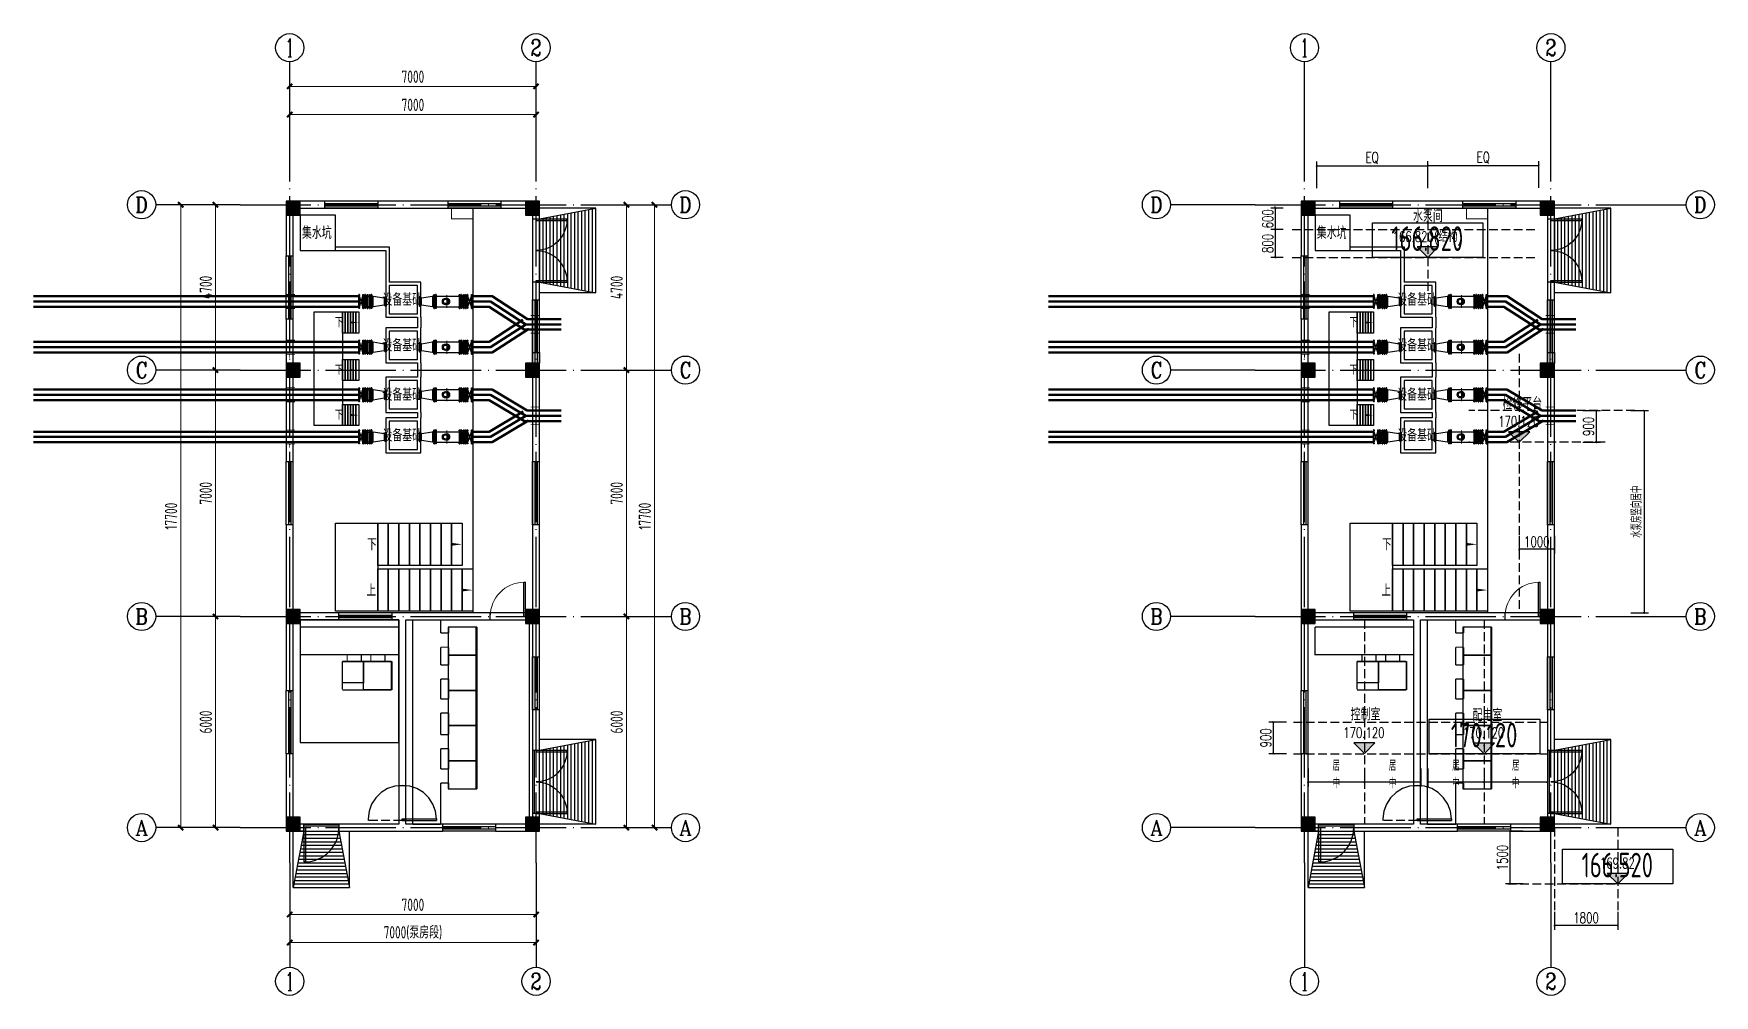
# Model space of a CAD drawing. Header units: millimetres. Extents: x 1742399 to 4898386, y 2481636 to 5226310.
# Drawn here: x 2885255 to 2933012, y 2594615 to 2621944 of the extents above; entities that cross this region are included whole.
import ezdxf
from ezdxf.enums import TextEntityAlignment as Align

# ---------------------------------------------------------------- set-up
doc = ezdxf.new("R2010")
doc.units = ezdxf.units.MM
doc.header["$LTSCALE"] = 1000
for name, pattern in [('ACAD_ISO04W100', [30.5, 24, -3, 0.5, -3]), ('ACAD_ISO10W100', [18, 12, -3, 0, -3]), ('CENTER2', [28.575, 19.05, -3.175, 3.175, -3.175]), ('DASH', [0.35, 0.25, -0.1]), ('DOTE', [2.42, 2, -0.2, 0.02, -0.2])]:
    doc.linetypes.add(name, pattern=pattern)
doc.layers.add('0_提资', color=7, linetype='Continuous', lineweight=50, true_color=0xffffff)
doc.layers.add('管道', color=1, linetype='Continuous', lineweight=50, true_color=0xff0000)
for name, color, linetype in [('AXIS', 3, 'Continuous'), ('AXIS_TEXT', 7, 'Continuous'), ('DOOR_FIRE', 3, 'Continuous'), ('DOTE', 1, 'DOTE'), ('E-电缆沟', 2, 'Continuous'), ('E-箱柜', 3, 'Continuous'), ('FLOOR_STEEL', 2, 'Continuous'), ('PUB_DIM', 3, 'Continuous'), ('PUB_HATCH', 8, 'Continuous'), ('STAIR', 2, 'Continuous'), ('STAIR_STEEL', 2, 'Continuous'), ('TWT_DIM', 3, 'Continuous'), ('WALL', 4, 'Continuous'), ('WALL_EXT', 4, 'Continuous'), ('WALL_INT', 4, 'Continuous'), ('WINDOW', 3, 'Continuous'), ('YHG_填充', 8, 'Continuous'), ('YHG_文字', 7, 'Continuous'), ('YHG_柱', 4, 'Continuous'), ('YHJ_引出、索引', 3, 'Continuous'), ('YHJ_立面_墙线中', 2, 'Continuous'), ('意见', 1, 'Continuous'), ('房间轮廓线', 6, 'Continuous'), ('控制间轮廓', 7, 'Continuous'), ('水泵基础', 7, 'Continuous'), ('电缆沟', 7, 'Continuous'), ('细线', 4, 'Continuous'), ('设备', 161, 'Continuous'), ('配电间轮廓', 7, 'Continuous')]:
    doc.layers.add(name, color=color, linetype=linetype)
for name, color, linetype, lineweight in [('FLOOR', 2, 'Continuous', 30), ('中心线', 1, 'ACAD_ISO04W100', 18), ('中轴', 20, 'ACAD_ISO04W100', 9), ('排水沟', 4, 'Continuous', 30), ('管', 1, 'Continuous', 30), ('集水坑', 4, 'Continuous', 30)]:
    doc.layers.add(name, color=color, linetype=linetype, lineweight=lineweight)
doc.styles.add('_TCH_AXIS', font='COMPLEX', dxfattribs={"bigfont": 'GBCBIG'})
doc.styles.add('_TCH_DIM', font='SIMPLEX', dxfattribs={"bigfont": 'GBCBIG'})
doc.styles.add('_TCH_DIM_T3', font='SIMPLEX', dxfattribs={"width": 0.705882, "bigfont": 'GBCBIG'})
doc.styles.add('COMPLEX', font='COMPLEX')
doc.styles.add('HZ1', font='romans.shx', dxfattribs={"width": 0.7, "bigfont": 'hztxt.shx'})
doc.styles.add('TSSD_Rein', font='TSSDENG', dxfattribs={"width": 0.7, "bigfont": '@1HZTXT'})
doc.styles.add('TSSD_REIN_T3', font='tssdeng.shx', dxfattribs={"width": 0.7, "bigfont": 'hztxt.shx'})
doc.styles.add('tssdeng', font='tssdeng.shx', dxfattribs={"width": 0.7, "bigfont": 'hztxt.shx'})
doc.styles.add('宋体', font='')
doc.styles.get('宋体').set_extended_font_data('SimSun')
doc.dimstyles.new('_TCH_ARCH&&100', dxfattribs={"dimtxt": 350, "dimasz": 150, "dimexe": 100, "dimexo": 200, "dimgap": 100, "dimtad": 1, "dimdec": 0, "dimzin": 0, "dimdsep": 46, "dimtxsty": 'TSSD_REIN_T3', "dimblk": 'ARCHTICK', "dimcen": 0.09, "dimclrt": 7, "dimazin": 2, "dimtfac": 1, "dimtdec": 0, "dimtix": 1, "dimtmove": 2, "dimatfit": 3, "dimfxl": 1, "dimfxlon": 1, "dimtolj": 1, "dimtzin": 0, "dimlwd": 18, "dimlwe": 18, "dimarcsym": 0})
doc.dimstyles.new('_TCH_ARCH&&50', dxfattribs={"dimtxt": 148.75, "dimasz": 50, "dimexe": 125, "dimexo": 150, "dimgap": 63.125, "dimtad": 1, "dimdec": 0, "dimzin": 0, "dimdsep": 46, "dimtxsty": '_TCH_DIM_T3', "dimblk": 'ARCHTICK', "dimcen": 0.09, "dimclrt": 7, "dimazin": 2, "dimtfac": 1, "dimtdec": 0, "dimtix": 1, "dimtmove": 2, "dimatfit": 3, "dimfxl": 75, "dimtolj": 1, "dimtzin": 0, "dimarcsym": 0})

msp = doc.modelspace()

# ---------------------------------------------------------------- texts
at = {"layer": 'PUB_DIM', "color": 7, "insert": (2924872.7, 2616758.9), "char_height": 350, "attachment_point": 5, "style": 'TSSD_REIN_T3'}
msp.add_mtext('\\A1;水泵间', dxfattribs=at)
at = {"layer": 'YHG_文字', "color": 7, "char_height": 350, "attachment_point": 5, "style": 'TSSD_REIN_T3'}
for s, insert in [('\\A1;集水坑', (2893302.2, 2616282.6)), ('\\A1;集水坑', (2922137.1, 2616282.6)), ('\\A1;设备基础', (2895729.2, 2614386.9)), ('\\A1;设备基础', (2924564.1, 2614386.9)), ('\\A1;设备基础', (2895729.2, 2613086.9)), ('\\A1;设备基础', (2924564.1, 2613086.9)), ('\\A1;设备基础', (2895729.2, 2611684.4)), ('\\A1;设备基础', (2924564.1, 2611684.4)), ('\\A1;设备基础', (2895729.2, 2610528.8)), ('\\A1;设备基础', (2924564.1, 2610528.8))]:
    msp.add_mtext(s, dxfattribs=dict(at, insert=insert))
at = {"layer": '电缆沟', "ltscale": 1.5, "style": 'tssdeng', "width": 0.7}
for s, p in [('检修平台', (2926992.2, 2611257.7)), ('控制室', (2922678.4, 2602425.2)), ('配电室', (2926141.2, 2602402.6))]:
    msp.add_text(s, height=350, dxfattribs=at).set_placement(p)

# ---------------------------------------------------------------- blocks, each defined once
blk = doc.blocks.new('$DorLib2D$00000001')
for p, q in [((0.45, 0.975), (0.5, 0.975)), ((0.45, 0), (0.45, 0.975)), ((0.5, 0), (0.5, 0.975)), ((0.5, 0), (0.45, 0))]:
    blk.add_line(p, q)
at = {"lineweight": 13}
blk.add_arc((0.475, 0), 0.975, 91.4693, 180, dxfattribs=at)
blk = doc.blocks.new('_ArchTick')
at = {"color": 0, "linetype": 'ByBlock', "const_width": 0.4}
blk.add_lwpolyline([(-0.5, -0.5), (0.5, 0.5)], dxfattribs=at)
blk = doc.blocks.new('*D1088')
at = {"layer": 'AXIS', "color": 0, "lineweight": 18, "transparency": 16777216}
for p, q in [((2902897, 2617082), (2902998, 2617082)), ((2902898, 2599382), (2902898, 2617082)), ((2902897, 2599382), (2902998, 2599382))]:
    blk.add_line(p, q, dxfattribs=at)
at = {"layer": 'Defpoints', "color": 0, "transparency": 16777216}
for p in [(2902059, 2617082), (2902898, 2617082), (2902059, 2599382)]:
    blk.add_point(p, dxfattribs=at)
at = {"layer": 'AXIS', "color": 0, "lineweight": 18, "transparency": 16777216, "xscale": 150, "yscale": 150, "zscale": 150}
for p, rotation in [((2902898, 2617082), 90), ((2902898, 2599382), 270)]:
    blk.add_blockref('_ArchTick', p, dxfattribs=dict(at, rotation=rotation))
at = {"layer": 'AXIS', "color": 7, "transparency": 16777216, "insert": (2902623, 2608232), "char_height": 350, "attachment_point": 5, "rotation": 90, "style": 'TSSD_REIN_T3'}
blk.add_mtext('\\A1;17700', dxfattribs=at)
blk = doc.blocks.new('*D1089')
at = {"layer": 'AXIS', "color": 0, "lineweight": 18, "transparency": 16777216}
for p, q in [((2902097, 2605382), (2902198, 2605382)), ((2902098, 2599382), (2902098, 2605382)), ((2902097, 2599382), (2902198, 2599382))]:
    blk.add_line(p, q, dxfattribs=at)
at = {"layer": 'Defpoints', "color": 0, "transparency": 16777216}
for p in [(2901384, 2605382), (2902098, 2605382), (2901384, 2599382)]:
    blk.add_point(p, dxfattribs=at)
at = {"layer": 'AXIS', "color": 0, "lineweight": 18, "transparency": 16777216, "xscale": 150, "yscale": 150, "zscale": 150}
for p, rotation in [((2902098, 2605382), 90), ((2902098, 2599382), 270)]:
    blk.add_blockref('_ArchTick', p, dxfattribs=dict(at, rotation=rotation))
at = {"layer": 'AXIS', "color": 7, "transparency": 16777216, "insert": (2901823, 2602382), "char_height": 350, "attachment_point": 5, "rotation": 90, "style": 'TSSD_REIN_T3'}
blk.add_mtext('\\A1;6000', dxfattribs=at)
blk = doc.blocks.new('*D1090')
at = {"layer": 'AXIS', "color": 0, "lineweight": 18, "transparency": 16777216}
for p, q in [((2902097, 2612382), (2902198, 2612382)), ((2902098, 2605382), (2902098, 2612382)), ((2902097, 2605382), (2902198, 2605382))]:
    blk.add_line(p, q, dxfattribs=at)
at = {"layer": 'Defpoints', "color": 0, "transparency": 16777216}
for p in [(2901384, 2612382), (2902098, 2612382), (2901384, 2605382)]:
    blk.add_point(p, dxfattribs=at)
at = {"layer": 'AXIS', "color": 0, "lineweight": 18, "transparency": 16777216, "xscale": 150, "yscale": 150, "zscale": 150}
for p, rotation in [((2902098, 2612382), 90), ((2902098, 2605382), 270)]:
    blk.add_blockref('_ArchTick', p, dxfattribs=dict(at, rotation=rotation))
at = {"layer": 'AXIS', "color": 7, "transparency": 16777216, "insert": (2901823, 2608882), "char_height": 350, "attachment_point": 5, "rotation": 90, "style": 'TSSD_REIN_T3'}
blk.add_mtext('\\A1;7000', dxfattribs=at)
blk = doc.blocks.new('*D1091')
at = {"layer": 'AXIS', "color": 0, "lineweight": 18, "transparency": 16777216}
for p, q in [((2902097, 2617082), (2902198, 2617082)), ((2902098, 2612382), (2902098, 2617082)), ((2902097, 2612382), (2902198, 2612382))]:
    blk.add_line(p, q, dxfattribs=at)
at = {"layer": 'Defpoints', "color": 0, "transparency": 16777216}
for p in [(2901384, 2617082), (2902098, 2617082), (2901384, 2612382)]:
    blk.add_point(p, dxfattribs=at)
at = {"layer": 'AXIS', "color": 0, "lineweight": 18, "transparency": 16777216, "xscale": 150, "yscale": 150, "zscale": 150}
for p, rotation in [((2902098, 2617082), 90), ((2902098, 2612382), 270)]:
    blk.add_blockref('_ArchTick', p, dxfattribs=dict(at, rotation=rotation))
at = {"layer": 'AXIS', "color": 7, "transparency": 16777216, "insert": (2901823, 2614732), "char_height": 350, "attachment_point": 5, "rotation": 90, "style": 'TSSD_REIN_T3'}
blk.add_mtext('\\A1;4700', dxfattribs=at)
blk = doc.blocks.new('_AXISO')
blk.add_circle((0, 0), 0.5)
at = {"layer": 'AXIS_TEXT', "style": 'COMPLEX', "width": 1.041667}
blk.add_attdef('A', text='', height=0.56, dxfattribs=at).set_placement((-0.25, -0.28), (0.25, -0.28), align=Align.FIT)
blk = doc.blocks.new('*D1092')
at = {"layer": 'AXIS', "color": 0, "lineweight": 18, "transparency": 16777216}
for p, q in [((2892532, 2596916), (2892532, 2596815)), ((2892532, 2596915), (2899532, 2596915)), ((2899532, 2596916), (2899532, 2596815))]:
    blk.add_line(p, q, dxfattribs=at)
at = {"layer": 'Defpoints', "color": 0, "transparency": 16777216}
for p in [(2892532, 2598382), (2899532, 2598382), (2899532, 2596915)]:
    blk.add_point(p, dxfattribs=at)
at = {"layer": 'AXIS', "color": 0, "lineweight": 18, "transparency": 16777216, "xscale": 150, "yscale": 150, "zscale": 150, "rotation": 180}
blk.add_blockref('_ArchTick', (2892532, 2596915), dxfattribs=at)
at = {"layer": 'AXIS', "color": 0, "lineweight": 18, "transparency": 16777216, "xscale": 150, "yscale": 150, "zscale": 150}
blk.add_blockref('_ArchTick', (2899532, 2596915), dxfattribs=at)
at = {"layer": 'AXIS', "color": 7, "transparency": 16777216, "insert": (2896032, 2597190), "char_height": 350, "attachment_point": 5, "style": 'TSSD_REIN_T3'}
blk.add_mtext('\\A1;7000', dxfattribs=at)
blk = doc.blocks.new('*D1093')
at = {"layer": 'AXIS', "color": 0, "lineweight": 18, "transparency": 16777216}
for p, q in [((2892532, 2620443), (2892532, 2620544)), ((2892532, 2620444), (2899532, 2620444)), ((2899532, 2620443), (2899532, 2620544))]:
    blk.add_line(p, q, dxfattribs=at)
at = {"layer": 'Defpoints', "color": 0, "transparency": 16777216}
for p in [(2899532, 2620444), (2892532, 2618082), (2899532, 2618082)]:
    blk.add_point(p, dxfattribs=at)
at = {"layer": 'AXIS', "color": 0, "lineweight": 18, "transparency": 16777216, "xscale": 150, "yscale": 150, "zscale": 150, "rotation": 180}
blk.add_blockref('_ArchTick', (2892532, 2620444), dxfattribs=at)
at = {"layer": 'AXIS', "color": 0, "lineweight": 18, "transparency": 16777216, "xscale": 150, "yscale": 150, "zscale": 150}
blk.add_blockref('_ArchTick', (2899532, 2620444), dxfattribs=at)
at = {"layer": 'AXIS', "color": 7, "transparency": 16777216, "insert": (2896032, 2620719), "char_height": 350, "attachment_point": 5, "style": 'TSSD_REIN_T3'}
blk.add_mtext('\\A1;7000', dxfattribs=at)
blk = doc.blocks.new('*D1094')
at = {"layer": 'AXIS', "color": 0, "lineweight": 18, "transparency": 16777216}
for p, q in [((2892532, 2619643), (2892532, 2619744)), ((2892532, 2619644), (2899532, 2619644)), ((2899532, 2619643), (2899532, 2619744))]:
    blk.add_line(p, q, dxfattribs=at)
at = {"layer": 'Defpoints', "color": 0, "transparency": 16777216}
for p in [(2899532, 2619644), (2892532, 2618082), (2899532, 2618082)]:
    blk.add_point(p, dxfattribs=at)
at = {"layer": 'AXIS', "color": 0, "lineweight": 18, "transparency": 16777216, "xscale": 150, "yscale": 150, "zscale": 150, "rotation": 180}
blk.add_blockref('_ArchTick', (2892532, 2619644), dxfattribs=at)
at = {"layer": 'AXIS', "color": 0, "lineweight": 18, "transparency": 16777216, "xscale": 150, "yscale": 150, "zscale": 150}
blk.add_blockref('_ArchTick', (2899532, 2619644), dxfattribs=at)
at = {"layer": 'AXIS', "color": 7, "transparency": 16777216, "insert": (2896032, 2619919), "char_height": 350, "attachment_point": 5, "style": 'TSSD_REIN_T3'}
blk.add_mtext('\\A1;7000', dxfattribs=at)
blk = doc.blocks.new('*D1095')
at = {"layer": 'AXIS', "color": 0, "lineweight": 18, "transparency": 16777216}
for p, q in [((2889437, 2617082), (2889336, 2617082)), ((2889436, 2599382), (2889436, 2617082)), ((2889437, 2599382), (2889336, 2599382))]:
    blk.add_line(p, q, dxfattribs=at)
at = {"layer": 'Defpoints', "color": 0, "transparency": 16777216}
for p in [(2889436, 2617082), (2891129, 2617082), (2891129, 2599382)]:
    blk.add_point(p, dxfattribs=at)
at = {"layer": 'AXIS', "color": 0, "lineweight": 18, "transparency": 16777216, "xscale": 150, "yscale": 150, "zscale": 150}
for p, rotation in [((2889436, 2617082), 90), ((2889436, 2599382), 270)]:
    blk.add_blockref('_ArchTick', p, dxfattribs=dict(at, rotation=rotation))
at = {"layer": 'AXIS', "color": 7, "transparency": 16777216, "insert": (2889161, 2608232), "char_height": 350, "attachment_point": 5, "rotation": 90, "style": 'TSSD_REIN_T3'}
blk.add_mtext('\\A1;17700', dxfattribs=at)
blk = doc.blocks.new('*D1096')
at = {"layer": 'AXIS', "color": 0, "lineweight": 18, "transparency": 16777216}
for p, q in [((2890424, 2605382), (2890323, 2605382)), ((2890423, 2599382), (2890423, 2605382)), ((2890424, 2599382), (2890323, 2599382))]:
    blk.add_line(p, q, dxfattribs=at)
at = {"layer": 'Defpoints', "color": 0, "transparency": 16777216}
for p in [(2890423, 2605382), (2891129, 2605382), (2891129, 2599382)]:
    blk.add_point(p, dxfattribs=at)
at = {"layer": 'AXIS', "color": 0, "lineweight": 18, "transparency": 16777216, "xscale": 150, "yscale": 150, "zscale": 150}
for p, rotation in [((2890423, 2605382), 90), ((2890423, 2599382), 270)]:
    blk.add_blockref('_ArchTick', p, dxfattribs=dict(at, rotation=rotation))
at = {"layer": 'AXIS', "color": 7, "transparency": 16777216, "insert": (2890148, 2602382), "char_height": 350, "attachment_point": 5, "rotation": 90, "style": 'TSSD_REIN_T3'}
blk.add_mtext('\\A1;6000', dxfattribs=at)
blk = doc.blocks.new('*D1097')
at = {"layer": 'AXIS', "color": 0, "lineweight": 18, "transparency": 16777216}
for p, q in [((2890424, 2612382), (2890323, 2612382)), ((2890423, 2605382), (2890423, 2612382)), ((2890424, 2605382), (2890323, 2605382))]:
    blk.add_line(p, q, dxfattribs=at)
at = {"layer": 'Defpoints', "color": 0, "transparency": 16777216}
for p in [(2890423, 2612382), (2891129, 2612382), (2891129, 2605382)]:
    blk.add_point(p, dxfattribs=at)
at = {"layer": 'AXIS', "color": 0, "lineweight": 18, "transparency": 16777216, "xscale": 150, "yscale": 150, "zscale": 150}
for p, rotation in [((2890423, 2612382), 90), ((2890423, 2605382), 270)]:
    blk.add_blockref('_ArchTick', p, dxfattribs=dict(at, rotation=rotation))
at = {"layer": 'AXIS', "color": 7, "transparency": 16777216, "insert": (2890148, 2608882), "char_height": 350, "attachment_point": 5, "rotation": 90, "style": 'TSSD_REIN_T3'}
blk.add_mtext('\\A1;7000', dxfattribs=at)
blk = doc.blocks.new('*D1098')
at = {"layer": 'AXIS', "color": 0, "lineweight": 18, "transparency": 16777216}
for p, q in [((2890424, 2617082), (2890323, 2617082)), ((2890423, 2612382), (2890423, 2617082)), ((2890424, 2612382), (2890323, 2612382))]:
    blk.add_line(p, q, dxfattribs=at)
at = {"layer": 'Defpoints', "color": 0, "transparency": 16777216}
for p in [(2890423, 2617082), (2891129, 2617082), (2891129, 2612382)]:
    blk.add_point(p, dxfattribs=at)
at = {"layer": 'AXIS', "color": 0, "lineweight": 18, "transparency": 16777216, "xscale": 150, "yscale": 150, "zscale": 150}
for p, rotation in [((2890423, 2617082), 90), ((2890423, 2612382), 270)]:
    blk.add_blockref('_ArchTick', p, dxfattribs=dict(at, rotation=rotation))
at = {"layer": 'AXIS', "color": 7, "transparency": 16777216, "insert": (2890148, 2614732), "char_height": 350, "attachment_point": 5, "rotation": 90, "style": 'TSSD_REIN_T3'}
blk.add_mtext('\\A1;4700', dxfattribs=at)
blk = doc.blocks.new('刚性防水套管DN400')
at = {"layer": '中轴', "color": 8, "linetype": 'CENTER2', "ltscale": 10}
blk.add_line((1966752, 2550634), (1967002, 2550634), dxfattribs=at)
at = {"layer": '管', "lineweight": 50, "const_width": 25}
for points in [[(1966752, 2550884), (1967002, 2550884)], [(1966852, 2550884), (1966852, 2550984)], [(1966752, 2550384), (1967002, 2550384)], [(1966852, 2550384), (1966852, 2550284)]]:
    blk.add_lwpolyline(points, dxfattribs=at)
at = {"style": '宋体', "width": 0.7, "flags": 1}
blk.add_attdef('中心标高', (1966552, 2549850), '', height=350, dxfattribs=at)
blk = doc.blocks.new('DN400法兰')
at = {"layer": '中心线', "ltscale": 50}
for p, q in [((-258, 20), (-258, -55)), ((257, 20), (257, -55))]:
    blk.add_line(p, q, dxfattribs=at)
at = {"layer": '设备', "ltscale": 50}
for p, q in [((-240, 0), (-244, -4)), ((-240, 0), (240, 0)), ((240, 0), (244, -4)), ((-283, -30), (-283, -4)), ((282, -4), (-283, -4)), ((282, -30), (282, -4))]:
    blk.add_line(p, q, dxfattribs=at)
at = {"layer": '设备'}
for p, q in [((-240, 0), (240, 0)), ((-283, -30), (282, -30))]:
    blk.add_line(p, q, dxfattribs=at)
blk = doc.blocks.new('DN250法兰')
at = {"layer": '中心线', "ltscale": 50}
for p, q in [((-50, 175), (22, 175)), ((-50, -175), (22, -175))]:
    blk.add_line(p, q, dxfattribs=at)
at = {"layer": '设备', "ltscale": 50}
for p, q in [((-26, 160), (-23, 162)), ((-26, -160), (-26, 160)), ((-26, -160), (-26, 160)), ((-23, 197), (0, 197)), ((-23, 197), (-23, -198)), ((0, 197), (0, -198)), ((-26, -160), (-23, -163)), ((0, -198), (-23, -198))]:
    blk.add_line(p, q, dxfattribs=at)
blk = doc.blocks.new('双盘偏心异径管（平面）')
at = {"layer": '设备'}
for p, q in [((57, 100), (18, 100)), ((57, 100), (373, 150)), ((408, 150), (373, 150)), ((373, 150), (373, -150)), ((57, -100), (18, -100)), ((373, -150), (57, -100)), ((408, -150), (373, -150))]:
    blk.add_line(p, q, dxfattribs=at)
at = {"layer": '设备', "ltscale": 50}
blk.add_line((18, -100), (18, 100), dxfattribs=at)
at = {"layer": '设备'}
blk.add_lwpolyline([(57, -100), (57, 100)], dxfattribs=at)
at = {"layer": '设备', "xscale": 0.7042253521126761, "yscale": 0.7042253521126761, "zscale": 0.7042253521126761}
blk.add_blockref('DN250法兰', (18, 0), dxfattribs=at)
at = {"layer": '设备', "xscale": 0.7042253521126761, "yscale": 0.7042253521126761, "zscale": 0.7042253521126761, "rotation": 270}
blk.add_blockref('DN400法兰', (430, 0), dxfattribs=at)
at = {"layer": '意见', "flags": 1}
blk.add_attdef('规格', (589, -14), '', height=227, dxfattribs=at)
blk = doc.blocks.new('双法兰传力接头')
at = {"layer": '中心线', "ltscale": 5}
for p, q in [((-17, 181), (166, 181)), ((-17, -181), (166, -181))]:
    blk.add_line(p, q, dxfattribs=at)
at = {"layer": '设备', "ltscale": 50}
for p, q in [((18, 167), (34, 167)), ((47, 141), (47, -141)), ((47, 141), (72, 141)), ((72, 199), (89, 199)), ((72, 199), (72, -199)), ((120, 155), (120, -155)), ((120, 155), (131, 155)), ((18, -167), (34, -167)), ((47, -141), (72, -141)), ((72, -199), (89, -199)), ((120, -155), (131, -155))]:
    blk.add_line(p, q, dxfattribs=at)
at = {"layer": '设备'}
for p, q in [((34, 167), (47, 141)), ((89, -199), (89, 199)), ((89, 141), (120, 141)), ((34, -167), (47, -141)), ((89, -141), (120, -141))]:
    blk.add_line(p, q, dxfattribs=at)
at = {"layer": '设备', "yscale": 0.7042253521126761, "zscale": 0.7042253521126761}
for p, xscale, rotation in [((-3, 0), 0.7042253521126761, 90), ((152, 0), -0.7042253521126761, 270)]:
    blk.add_blockref('DN400法兰', p, dxfattribs=dict(at, xscale=xscale, rotation=rotation))
at = {"layer": '意见', "flags": 1}
blk.add_attdef('规格', (193, -29), '', height=94.2, dxfattribs=at)
blk = doc.blocks.new('手动双盘蝶阀')
at = {"layer": '设备', "ltscale": 50}
for p, q in [((50, -150), (-50, 150)), ((-50, -150), (50, 150))]:
    blk.add_line(p, q, dxfattribs=at)
at = {"layer": '设备', "yscale": 0.7042253521126761, "zscale": 0.7042253521126761}
for p, xscale, rotation in [((-71, 0), 0.7042253521126761, 90), ((71, 0), -0.7042253521126761, 270)]:
    blk.add_blockref('DN400法兰', p, dxfattribs=dict(at, xscale=xscale, rotation=rotation))
at = {"layer": '意见', "flags": 1}
blk.add_attdef('规格', (147, 6), '', height=70.4, dxfattribs=at)
blk = doc.blocks.new('双盘异径管')
at = {"layer": '设备'}
for p, q in [((57, 100), (18, 100)), ((57, 100), (373, 150)), ((408, 150), (373, 150)), ((373, 150), (373, -150)), ((57, -100), (18, -100)), ((373, -150), (57, -100)), ((408, -150), (373, -150))]:
    blk.add_line(p, q, dxfattribs=at)
at = {"layer": '设备', "ltscale": 50}
blk.add_line((18, -100), (18, 100), dxfattribs=at)
at = {"layer": '设备'}
blk.add_lwpolyline([(57, -100), (57, 100)], dxfattribs=at)
at = {"layer": '设备', "xscale": 0.7042253521126761, "yscale": 0.7042253521126761, "zscale": 0.7042253521126761}
blk.add_blockref('DN250法兰', (18, 0), dxfattribs=at)
at = {"layer": '设备', "xscale": 0.7042253521126761, "yscale": 0.7042253521126761, "zscale": 0.7042253521126761, "rotation": 270}
blk.add_blockref('DN400法兰', (430, 0), dxfattribs=at)
at = {"layer": '意见', "flags": 1}
blk.add_attdef('规格', (621, -23), '', height=267, dxfattribs=at)
blk = doc.blocks.new('多功能水泵控制阀')
at = {"layer": '中心线', "ltscale": 10}
blk.add_line((296, -183), (296, 183), dxfattribs=at)
at = {"layer": '设备'}
for p, q in [((0, 150), (648, 150)), ((0, -150), (648, -150))]:
    blk.add_line(p, q, dxfattribs=at)
for radius in [91.1, 61.9]:
    blk.add_circle((264, 0), radius, dxfattribs=at)
blk.add_arc((296, 0), 88.6, 264.0575, 95.9425, dxfattribs=at)
at = {"layer": '设备', "yscale": 0.7042253521126761, "zscale": 0.7042253521126761}
for p, xscale, rotation in [((-21, 0), -0.7042253521126761, 90), ((669, 0), 0.7042253521126761, 270)]:
    blk.add_blockref('DN400法兰', p, dxfattribs=dict(at, xscale=xscale, rotation=rotation))
at = {"layer": '意见', "flags": 1}
blk.add_attdef('规格', (114, -565), '', height=244, dxfattribs=at)
blk = doc.blocks.new('电动双盘蝶阀')
at = {"layer": '设备', "ltscale": 50}
for p, q in [((50, -150), (-50, 150)), ((-50, -150), (50, 150))]:
    blk.add_line(p, q, dxfattribs=at)
at = {"layer": '设备', "yscale": 0.7042253521126761, "zscale": 0.7042253521126761}
for p, xscale, rotation in [((-71, 0), 0.7042253521126761, 90), ((71, 0), -0.7042253521126761, 270)]:
    blk.add_blockref('DN400法兰', p, dxfattribs=dict(at, xscale=xscale, rotation=rotation))
at = {"flags": 1}
blk.add_attdef('规格', (120, 51), '', height=10, dxfattribs=at)
blk = doc.blocks.new('平面_平台钢楼梯')
at = {"layer": 'STAIR_STEEL'}
for points in [[(-460.02, 300), (-383.35, 300), (-383.35, -300), (-460.02, -300)], [(-383.35, 300), (-306.68, 300), (-306.68, -300), (-383.35, -300)], [(-306.68, 300), (-230.01, 300), (-230.01, -300), (-306.68, -300)], [(-230.01, 300), (-153.34, 300), (-153.34, -300), (-230.01, -300)], [(-153.34, 300), (-76.67, 300), (-76.67, -300), (-153.34, -300)], [(-76.67, 300), (0, 300), (0, -300), (-76.67, -300)]]:
    blk.add_lwpolyline(points, close=True, dxfattribs=at)
at = {"layer": 'YHJ_引出、索引'}
blk.add_lwpolyline([(-460.02, 0, 0, 0, 0), (0, 0, 0, 60, 0), (-225, 0, 0, 0, 0)], format="xyseb", dxfattribs=at)
at = {"layer": 'YHJ_引出、索引', "color": 7, "style": '_TCH_DIM'}
blk.add_text('下', height=253.19, dxfattribs=at).set_placement((-681.19, -131.25))
blk = doc.blocks.new('刚性防水套管DN300')
at = {"layer": '中轴', "color": 8, "linetype": 'CENTER2', "ltscale": 10}
blk.add_line((1966752, 2550634), (1967002, 2550634), dxfattribs=at)
at = {"layer": '管', "lineweight": 50, "const_width": 25}
for points in [[(1966752, 2550834), (1967002, 2550834)], [(1966852, 2550834), (1966852, 2550934)], [(1966752, 2550434), (1967002, 2550434)], [(1966852, 2550434), (1966852, 2550334)]]:
    blk.add_lwpolyline(points, dxfattribs=at)
at = {"style": '宋体', "width": 0.7, "flags": 1}
blk.add_attdef('中心标高', (1966552, 2549988), '', height=350, dxfattribs=at)
blk = doc.blocks.new('*U1075')
at = {"layer": 'WINDOW'}
for p, q in [((0, 900), (877, 900)), ((0, 900), (0, 855)), ((0, 855), (877, 855)), ((877, 855), (877, 900)), ((0, -855), (877, -855)), ((0, -900), (0, -855)), ((0, -900), (877, -900)), ((877, -855), (877, -900))]:
    blk.add_line(p, q, dxfattribs=at)
at = {"layer": 'WINDOW', "extrusion": (0, 0, -1)}
for centre, major_axis, start_param, end_param in [((0, 877), (620, 620), 0.811042, 2.356194), ((0, -878), (-620, 620), 0.785398, 2.330551)]:
    blk.add_ellipse(centre, major_axis=major_axis, ratio=1, start_param=start_param, end_param=end_param, dxfattribs=at)
at = {"style": 'HZ1', "width": 0.7, "flags": 1}
blk.add_attdef('编号', (-948, -131), '', height=300, dxfattribs=at)
blk = doc.blocks.new('平面_单开门_宽度1000')
at = {"layer": 'WINDOW'}
for p, q in [((0, 0), (50, 0)), ((0, 0), (0, -975)), ((50, 0), (50, -975)), ((50, -975), (0, -975))]:
    blk.add_line(p, q, dxfattribs=at)
blk.add_ellipse((25, 0), major_axis=(559, 799), ratio=1, start_param=3.777471, end_param=5.322623, dxfattribs=at)
at = {"style": 'HZ1', "width": 0.7, "flags": 1}
blk.add_attdef('编号', (334, 254), '', height=300, dxfattribs=at)
blk = doc.blocks.new('平面_双向单开门_宽度1000')
at = {"layer": 'WINDOW'}
for p, q in [((-213, 976), (-417, 907)), ((0, 1000), (-213, 976)), ((213, 976), (0, 1000)), ((417, 907), (213, 976)), ((-753, 644), (-871, 464)), ((-599, 794), (-753, 644)), ((-417, 907), (-599, 794)), ((599, 794), (417, 907)), ((753, 644), (599, 794)), ((871, 464), (753, 644)), ((-946, 263), (-975, 50)), ((-975, 50), (-975, 0)), ((-871, 464), (-946, 263)), ((0, 50), (975, 50)), ((0, 0), (0, 50)), ((0, 0), (975, 0)), ((946, 263), (871, 464)), ((975, 50), (946, 263)), ((975, 50), (975, 0))]:
    blk.add_line(p, q, dxfattribs=at)
at = {"layer": 'WINDOW', "linetype": 'DASH'}
blk.add_line((0, 0), (-975, 0), dxfattribs=at)
at = {"style": 'HZ1', "width": 0.7, "flags": 1}
blk.add_attdef('编号', (-178, -413), '', height=300, dxfattribs=at)
blk = doc.blocks.new('*D1099')
at = {"layer": 'AXIS', "color": 0, "lineweight": 18, "transparency": 16777216}
for p, q in [((2892532, 2596116), (2892532, 2596015)), ((2892532, 2596115), (2899532, 2596115)), ((2899532, 2596116), (2899532, 2596015))]:
    blk.add_line(p, q, dxfattribs=at)
at = {"layer": 'Defpoints', "color": 0, "transparency": 16777216}
for p in [(2892532, 2597401), (2899532, 2597401), (2899532, 2596115)]:
    blk.add_point(p, dxfattribs=at)
at = {"layer": 'AXIS', "color": 0, "lineweight": 18, "transparency": 16777216, "xscale": 150, "yscale": 150, "zscale": 150, "rotation": 180}
blk.add_blockref('_ArchTick', (2892532, 2596115), dxfattribs=at)
at = {"layer": 'AXIS', "color": 0, "lineweight": 18, "transparency": 16777216, "xscale": 150, "yscale": 150, "zscale": 150}
blk.add_blockref('_ArchTick', (2899532, 2596115), dxfattribs=at)
at = {"layer": 'AXIS', "color": 7, "transparency": 16777216, "insert": (2896032, 2596390), "char_height": 350, "attachment_point": 5, "style": 'TSSD_REIN_T3'}
blk.add_mtext('\\A1;7000(泵房段)', dxfattribs=at)
blk = doc.blocks.new('平面_钢爬梯')
at = {"layer": 'YHJ_立面_墙线中', "const_width": 30}
blk.add_lwpolyline([(-600, 0), (-600, -300), (0, -300), (0, 0)], dxfattribs=at)
blk = doc.blocks.new('*U1073')
at = {"layer": 'WINDOW'}
for p, q in [((-100, 0), (100, 0)), ((-100, -1500), (-100, 0)), ((-33, 0), (-33, -1500)), ((33, 0), (33, -1500)), ((100, -1500), (100, 0)), ((100, -1500), (-100, -1500))]:
    blk.add_line(p, q, dxfattribs=at)
at = {"style": 'HZ1', "width": 0.7, "flags": 1}
blk.add_attdef('编号', (-598, -1035), '', height=300, dxfattribs=at)
blk = doc.blocks.new('平面_窗')
at = {"layer": 'WINDOW'}
for p, q in [((-100, 0), (100, 0)), ((-100, -1800), (-100, 0)), ((-33, 0), (-33, -1800)), ((33, 0), (33, -1800)), ((100, -1800), (100, 0)), ((100, -1800), (-100, -1800))]:
    blk.add_line(p, q, dxfattribs=at)
at = {"style": 'HZ1', "width": 0.7, "flags": 1}
blk.add_attdef('编号', (-598, -1035), '', height=300, dxfattribs=at)
blk = doc.blocks.new('*U1072')
at = {"layer": 'STAIR'}
for p, q in [((1600, 2400), (0, 2400)), ((0, 0), (0, 2400)), ((0, 2100), (1600, 2400)), ((1600, 0), (1600, 2400)), ((100, 281), (100, 2119)), ((200, 263), (200, 2138)), ((300, 244), (300, 2156)), ((400, 225), (400, 2175)), ((500, 206), (500, 2194)), ((600, 188), (600, 2213)), ((700, 169), (700, 2231)), ((800, 150), (800, 2250)), ((900, 131), (900, 2269)), ((1000, 113), (1000, 2287)), ((1100, 94), (1100, 2306)), ((1200, 75), (1200, 2325)), ((1300, 56), (1300, 2344)), ((1400, 38), (1400, 2362)), ((1500, 19), (1500, 2381)), ((0, 300), (1600, 0)), ((1600, 0), (0, 0))]:
    blk.add_line(p, q, dxfattribs=at)
at = {"layer": 'WALL'}
blk.add_line((0, 2100), (0, 2200), dxfattribs=at)
blk = doc.blocks.new('*U1074')
at = {"layer": 'STAIR'}
for p, q in [((1600, 1600), (0, 1600)), ((0, 0), (0, 1600)), ((0, 1300), (1600, 1600)), ((800, 150), (800, 1450)), ((900, 131), (900, 1469)), ((1000, 113), (1000, 1487)), ((1100, 94), (1100, 1506)), ((1200, 75), (1200, 1525)), ((1300, 56), (1300, 1544)), ((1400, 38), (1400, 1562)), ((1500, 19), (1500, 1581)), ((1600, 0), (1600, 1600)), ((100, 281), (100, 1319)), ((200, 263), (200, 1338)), ((300, 244), (300, 1356)), ((400, 225), (400, 1375)), ((500, 206), (500, 1394)), ((600, 188), (600, 1413)), ((700, 169), (700, 1431)), ((0, 300), (1600, 0)), ((1600, 0), (0, 0))]:
    blk.add_line(p, q, dxfattribs=at)
at = {"layer": 'WALL'}
blk.add_line((0, 1300), (0, 1400), dxfattribs=at)
blk = doc.blocks.new('*U1035')
at = {"layer": 'STAIR'}
for points in [[(0, 2500), (1200, 2500), (1200, 0), (0, 0)], [(1200, 2500), (1500, 2500), (1500, 1300), (1200, 1300)], [(1500, 2500), (1800, 2500), (1800, 1300), (1500, 1300)], [(1800, 2500), (2100, 2500), (2100, 1300), (1800, 1300)], [(2100, 2500), (2400, 2500), (2400, 1300), (2100, 1300)], [(2400, 2500), (2700, 2500), (2700, 1300), (2400, 1300)], [(2700, 2500), (3000, 2500), (3000, 1300), (2700, 1300)], [(3000, 2500), (3300, 2500), (3300, 1300), (3000, 1300)], [(3300, 2500), (3600, 2500), (3600, 1300), (3300, 1300)], [(1200, 1200), (1500, 1200), (1500, 0), (1200, 0)], [(1500, 1200), (1800, 1200), (1800, 0), (1500, 0)], [(1800, 1200), (2100, 1200), (2100, 0), (1800, 0)], [(2100, 1200), (2400, 1200), (2400, 0), (2100, 0)], [(2400, 1200), (2700, 1200), (2700, 0), (2400, 0)], [(2700, 1200), (3000, 1200), (3000, 0), (2700, 0)], [(3000, 1200), (3300, 1200), (3300, 0), (3000, 0)], [(3300, 1200), (3600, 1200), (3600, 0), (3300, 0)], [(3600, 1200), (3900, 1200), (3900, 0), (3600, 0)]]:
    blk.add_lwpolyline(points, close=True, dxfattribs=at)
for points in [[(1500, 2500), (1500, 1300)], [(1500, 1200), (1500, 0)]]:
    blk.add_lwpolyline(points, dxfattribs=at)
at = {"layer": 'YHJ_引出、索引'}
for points in [[(1200, 1900, 0, 0, 0), (3600, 1900, 0, 80, 0), (3300, 1900, 0, 0, 0)], [(1200, 600, 0, 0, 0), (3900, 600, 0, 80, 0), (3600, 600, 0, 0, 0)]]:
    blk.add_lwpolyline(points, format="xyseb", dxfattribs=at)
at = {"layer": 'YHJ_引出、索引', "color": 7, "style": '_TCH_DIM'}
for s, p in [('下', (905, 1725)), ('上', (886, 425))]:
    blk.add_text(s, height=338, dxfattribs=at).set_placement(p)
blk = doc.blocks.new('*U1058')
at = {"layer": 'PUB_HATCH'}
blk.add_solid([(-200, -200), (200, -200), (-200, 200), (200, 200)], dxfattribs=at)
at = {"layer": 'YHG_柱'}
blk.add_lwpolyline([(-200, -200), (200, -200), (200, 200), (-200, 200)], close=True, dxfattribs=at)
blk = doc.blocks.new('标高_平面标注')
at = {"layer": 'AXIS'}
blk.add_hatch(color=256, dxfattribs=at).paths.add_polyline_path([(0, 0), (300, 300), (-300, 300)])
for p, q in [((0, 0), (-300, 300)), ((300, 300), (-300, 300)), ((0, 0), (300, 300))]:
    blk.add_line(p, q, dxfattribs=at)
at = {"layer": 'AXIS_TEXT', "style": 'HZ1', "width": 0.7, "flags": 4}
blk.add_attdef('标高', text='', height=300, dxfattribs=at).set_placement((-11, 442), align=Align.CENTER)
blk = doc.blocks.new('总平_标高')
at = {"layer": 'TWT_DIM', "color": 3}
blk.add_lwpolyline([(-1556, 989), (1583, 989), (1583, 0), (-1556, 0)], close=True, dxfattribs=at)
at = {"layer": 'TWT_DIM', "color": 3, "style": 'TSSD_Rein', "width": 0.7}
blk.add_attdef('标高', text='', height=700, dxfattribs=at).set_placement((1, 186), align=Align.CENTER)
blk = doc.blocks.new('*D1100')
at = {"layer": 'Defpoints', "color": 0, "transparency": 16777216}
for p in [(2921008, 2602382), (2920479, 2601482), (2921008, 2601482)]:
    blk.add_point(p, dxfattribs=at)
at = {"layer": 'PUB_DIM', "color": 0, "lineweight": -2, "transparency": 16777216}
for p, q in [((2920858, 2602382), (2920354, 2602382)), ((2920479, 2602382), (2920479, 2601482)), ((2920858, 2601482), (2920354, 2601482))]:
    blk.add_line(p, q, dxfattribs=at)
at = {"layer": 'PUB_DIM', "color": 0, "lineweight": -2, "transparency": 16777216, "xscale": 50, "yscale": 50, "zscale": 50}
for p, rotation in [((2920479, 2602382), 90), ((2920479, 2601482), 270)]:
    blk.add_blockref('_ArchTick', p, dxfattribs=dict(at, rotation=rotation))
at = {"layer": 'PUB_DIM', "color": 7, "transparency": 16777216, "insert": (2920266, 2601932), "char_height": 300, "width": 60, "attachment_point": 5, "rotation": 90, "style": '_TCH_DIM_T3'}
blk.add_mtext('\\A1;900', dxfattribs=at)
blk = doc.blocks.new('*D1101')
at = {"layer": 'Defpoints', "color": 0, "transparency": 16777216}
for p in [(2921467, 2601208), (2923067, 2601208), (2923067, 2600679)]:
    blk.add_point(p, dxfattribs=at)
at = {"layer": 'PUB_DIM', "color": 0, "lineweight": -2, "transparency": 16777216}
for p, q in [((2921467, 2601058), (2921467, 2600554)), ((2923067, 2601058), (2923067, 2600554)), ((2921467, 2600679), (2923067, 2600679))]:
    blk.add_line(p, q, dxfattribs=at)
at = {"layer": 'PUB_DIM', "color": 0, "lineweight": -2, "transparency": 16777216, "xscale": 50, "yscale": 50, "zscale": 50, "rotation": 180}
blk.add_blockref('_ArchTick', (2921467, 2600679), dxfattribs=at)
at = {"layer": 'PUB_DIM', "color": 0, "lineweight": -2, "transparency": 16777216, "xscale": 50, "yscale": 50, "zscale": 50}
blk.add_blockref('_ArchTick', (2923067, 2600679), dxfattribs=at)
at = {"layer": 'PUB_DIM', "color": 7, "transparency": 16777216, "insert": (2922267, 2600899), "char_height": 300, "width": 389.04, "attachment_point": 5, "style": '_TCH_DIM_T3'}
blk.add_mtext('\\A1;居中', dxfattribs=at)
blk = doc.blocks.new('*D1102')
at = {"layer": 'Defpoints', "color": 0, "transparency": 16777216}
for p in [(2923067, 2601208), (2924667, 2601208), (2924667, 2600679)]:
    blk.add_point(p, dxfattribs=at)
at = {"layer": 'PUB_DIM', "color": 0, "lineweight": -2, "transparency": 16777216}
for p, q in [((2923067, 2601058), (2923067, 2600554)), ((2924667, 2601058), (2924667, 2600554)), ((2923067, 2600679), (2924667, 2600679))]:
    blk.add_line(p, q, dxfattribs=at)
at = {"layer": 'PUB_DIM', "color": 0, "lineweight": -2, "transparency": 16777216, "xscale": 50, "yscale": 50, "zscale": 50, "rotation": 180}
blk.add_blockref('_ArchTick', (2923067, 2600679), dxfattribs=at)
at = {"layer": 'PUB_DIM', "color": 0, "lineweight": -2, "transparency": 16777216, "xscale": 50, "yscale": 50, "zscale": 50}
blk.add_blockref('_ArchTick', (2924667, 2600679), dxfattribs=at)
at = {"layer": 'PUB_DIM', "color": 7, "transparency": 16777216, "insert": (2923867, 2600899), "char_height": 300, "width": 389.04, "attachment_point": 5, "style": '_TCH_DIM_T3'}
blk.add_mtext('\\A1;居中', dxfattribs=at)
blk = doc.blocks.new('*D1103')
at = {"layer": 'Defpoints', "color": 0, "transparency": 16777216}
for p in [(2924867, 2601208), (2926467, 2601208), (2926467, 2600679)]:
    blk.add_point(p, dxfattribs=at)
at = {"layer": 'PUB_DIM', "color": 0, "lineweight": -2, "transparency": 16777216}
for p, q in [((2924867, 2601058), (2924867, 2600554)), ((2926467, 2601058), (2926467, 2600554)), ((2924867, 2600679), (2926467, 2600679))]:
    blk.add_line(p, q, dxfattribs=at)
at = {"layer": 'PUB_DIM', "color": 0, "lineweight": -2, "transparency": 16777216, "xscale": 50, "yscale": 50, "zscale": 50, "rotation": 180}
blk.add_blockref('_ArchTick', (2924867, 2600679), dxfattribs=at)
at = {"layer": 'PUB_DIM', "color": 0, "lineweight": -2, "transparency": 16777216, "xscale": 50, "yscale": 50, "zscale": 50}
blk.add_blockref('_ArchTick', (2926467, 2600679), dxfattribs=at)
at = {"layer": 'PUB_DIM', "color": 7, "transparency": 16777216, "insert": (2925667, 2600899), "char_height": 300, "width": 389.04, "attachment_point": 5, "style": '_TCH_DIM_T3'}
blk.add_mtext('\\A1;居中', dxfattribs=at)
blk = doc.blocks.new('*D1104')
at = {"layer": 'Defpoints', "color": 0, "transparency": 16777216}
for p in [(2926467, 2601208), (2928267, 2601208), (2928267, 2600679)]:
    blk.add_point(p, dxfattribs=at)
at = {"layer": 'PUB_DIM', "color": 0, "lineweight": -2, "transparency": 16777216}
for p, q in [((2926467, 2601058), (2926467, 2600554)), ((2928267, 2601058), (2928267, 2600554)), ((2926467, 2600679), (2928267, 2600679))]:
    blk.add_line(p, q, dxfattribs=at)
at = {"layer": 'PUB_DIM', "color": 0, "lineweight": -2, "transparency": 16777216, "xscale": 50, "yscale": 50, "zscale": 50, "rotation": 180}
blk.add_blockref('_ArchTick', (2926467, 2600679), dxfattribs=at)
at = {"layer": 'PUB_DIM', "color": 0, "lineweight": -2, "transparency": 16777216, "xscale": 50, "yscale": 50, "zscale": 50}
blk.add_blockref('_ArchTick', (2928267, 2600679), dxfattribs=at)
at = {"layer": 'PUB_DIM', "color": 7, "transparency": 16777216, "insert": (2927367, 2600899), "char_height": 300, "width": 389.04, "attachment_point": 5, "style": '_TCH_DIM_T3'}
blk.add_mtext('\\A1;居中', dxfattribs=at)
blk = doc.blocks.new('*D1105')
at = {"layer": 'Defpoints', "color": 0, "transparency": 16777216}
for p in [(2927467, 2607821), (2928467, 2607821), (2927467, 2607292)]:
    blk.add_point(p, dxfattribs=at)
at = {"layer": 'PUB_DIM', "color": 0, "lineweight": -2, "transparency": 16777216}
for p, q in [((2927467, 2607671), (2927467, 2607167)), ((2928467, 2607671), (2928467, 2607167)), ((2928467, 2607292), (2927467, 2607292))]:
    blk.add_line(p, q, dxfattribs=at)
at = {"layer": 'PUB_DIM', "color": 0, "lineweight": -2, "transparency": 16777216, "xscale": 50, "yscale": 50, "zscale": 50}
for p, rotation in [((2927467, 2607292), 180.000000002588), ((2928467, 2607292), 2.588009806459013e-09)]:
    blk.add_blockref('_ArchTick', p, dxfattribs=dict(at, rotation=rotation))
at = {"layer": 'PUB_DIM', "color": 7, "transparency": 16777216, "insert": (2927967, 2607505), "char_height": 300, "width": 389.04, "attachment_point": 5, "rotation": 0, "style": '_TCH_DIM_T3'}
blk.add_mtext('\\A1;1000', dxfattribs=at)
blk = doc.blocks.new('*D1106')
at = {"layer": 'Defpoints', "color": 0, "transparency": 16777216}
for p in [(2930486, 2611232), (2930486, 2605482), (2931015, 2605482)]:
    blk.add_point(p, dxfattribs=at)
at = {"layer": 'PUB_DIM', "color": 0, "lineweight": -2, "transparency": 16777216}
for p, q in [((2930636, 2611232), (2931140, 2611232)), ((2931015, 2611232), (2931015, 2605482)), ((2930636, 2605482), (2931140, 2605482))]:
    blk.add_line(p, q, dxfattribs=at)
at = {"layer": 'PUB_DIM', "color": 0, "lineweight": -2, "transparency": 16777216, "xscale": 50, "yscale": 50, "zscale": 50}
for p, rotation in [((2931015, 2611232), 90), ((2931015, 2605482), 270)]:
    blk.add_blockref('_ArchTick', p, dxfattribs=dict(at, rotation=rotation))
at = {"layer": 'PUB_DIM', "color": 7, "transparency": 16777216, "insert": (2930794, 2608357), "char_height": 300, "width": 2505.82, "attachment_point": 5, "rotation": 90, "style": '_TCH_DIM_T3'}
blk.add_mtext('\\A1;水泵房竖向居中', dxfattribs=at)
blk = doc.blocks.new('*D1107')
at = {"layer": 'Defpoints', "color": 0, "transparency": 16777216}
for p in [(2929120, 2611232), (2929120, 2610332), (2929649, 2610332)]:
    blk.add_point(p, dxfattribs=at)
at = {"layer": 'PUB_DIM', "color": 0, "lineweight": -2, "transparency": 16777216}
for p, q in [((2929270, 2611232), (2929774, 2611232)), ((2929649, 2611232), (2929649, 2610332)), ((2929270, 2610332), (2929774, 2610332))]:
    blk.add_line(p, q, dxfattribs=at)
at = {"layer": 'PUB_DIM', "color": 0, "lineweight": -2, "transparency": 16777216, "xscale": 50, "yscale": 50, "zscale": 50}
for p, rotation in [((2929649, 2611232), 90), ((2929649, 2610332), 270)]:
    blk.add_blockref('_ArchTick', p, dxfattribs=dict(at, rotation=rotation))
at = {"layer": 'PUB_DIM', "color": 7, "transparency": 16777216, "insert": (2929436, 2610782), "char_height": 300, "width": 60, "attachment_point": 5, "rotation": 90, "style": '_TCH_DIM_T3'}
blk.add_mtext('\\A1;900', dxfattribs=at)
blk = doc.blocks.new('*D1111')
at = {"layer": 'Defpoints', "color": 0, "transparency": 16777216}
for p in [(2920907, 2616982), (2920535, 2616382), (2920907, 2616382)]:
    blk.add_point(p, dxfattribs=at)
at = {"layer": 'PUB_DIM', "color": 0, "lineweight": -2, "transparency": 16777216}
for p, q in [((2920757, 2616982), (2920410, 2616982)), ((2920535, 2616982), (2920535, 2617032)), ((2920535, 2616982), (2920535, 2616382)), ((2920757, 2616382), (2920410, 2616382)), ((2920535, 2616382), (2920535, 2616332))]:
    blk.add_line(p, q, dxfattribs=at)
at = {"layer": 'PUB_DIM', "color": 0, "lineweight": -2, "transparency": 16777216, "xscale": 50, "yscale": 50, "zscale": 50}
for p, rotation in [((2920535, 2616982), 270), ((2920535, 2616382), 90)]:
    blk.add_blockref('_ArchTick', p, dxfattribs=dict(at, rotation=rotation))
at = {"layer": 'PUB_DIM', "color": 7, "transparency": 16777216, "insert": (2920322, 2616682), "char_height": 300, "attachment_point": 5, "rotation": 90, "style": '_TCH_DIM_T3'}
blk.add_mtext('\\A1;600', dxfattribs=at)
blk = doc.blocks.new('*D1108')
at = {"layer": 'Defpoints', "color": 0, "transparency": 16777216}
for p in [(2920907, 2616382), (2920535, 2615582), (2920907, 2615582)]:
    blk.add_point(p, dxfattribs=at)
at = {"layer": 'PUB_DIM', "color": 0, "lineweight": -2, "transparency": 16777216}
for p, q in [((2920757, 2616382), (2920410, 2616382)), ((2920535, 2616382), (2920535, 2615582)), ((2920757, 2615582), (2920410, 2615582))]:
    blk.add_line(p, q, dxfattribs=at)
at = {"layer": 'PUB_DIM', "color": 0, "lineweight": -2, "transparency": 16777216, "xscale": 50, "yscale": 50, "zscale": 50}
for p, rotation in [((2920535, 2616382), 90), ((2920535, 2615582), 270)]:
    blk.add_blockref('_ArchTick', p, dxfattribs=dict(at, rotation=rotation))
at = {"layer": 'PUB_DIM', "color": 7, "transparency": 16777216, "insert": (2920322, 2615982), "char_height": 300, "attachment_point": 5, "rotation": 90, "style": '_TCH_DIM_T3'}
blk.add_mtext('\\A1;800', dxfattribs=at)
blk = doc.blocks.new('*D1109')
at = {"layer": 'Defpoints', "color": 0, "transparency": 16777216}
for p in [(2924867, 2618184), (2921712, 2617405), (2924867, 2617405)]:
    blk.add_point(p, dxfattribs=at)
at = {"layer": 'PUB_DIM', "color": 0, "lineweight": -2, "transparency": 16777216}
for p, q in [((2921712, 2617555), (2921712, 2618309)), ((2921712, 2618184), (2924867, 2618184)), ((2924867, 2617555), (2924867, 2618309))]:
    blk.add_line(p, q, dxfattribs=at)
at = {"layer": 'PUB_DIM', "color": 0, "lineweight": -2, "transparency": 16777216, "xscale": 50, "yscale": 50, "zscale": 50, "rotation": 180}
blk.add_blockref('_ArchTick', (2921712, 2618184), dxfattribs=at)
at = {"layer": 'PUB_DIM', "color": 0, "lineweight": -2, "transparency": 16777216, "xscale": 50, "yscale": 50, "zscale": 50}
blk.add_blockref('_ArchTick', (2924867, 2618184), dxfattribs=at)
at = {"layer": 'PUB_DIM', "color": 7, "transparency": 16777216, "insert": (2923289, 2618412), "char_height": 300, "attachment_point": 5, "style": '_TCH_DIM_T3'}
blk.add_mtext('\\A1;EQ', dxfattribs=at)
blk = doc.blocks.new('*D1110')
at = {"layer": 'Defpoints', "color": 0, "transparency": 16777216}
for p in [(2928021, 2618193), (2924867, 2617414), (2928021, 2617414)]:
    blk.add_point(p, dxfattribs=at)
at = {"layer": 'PUB_DIM', "color": 0, "lineweight": -2, "transparency": 16777216}
for p, q in [((2924867, 2617564), (2924867, 2618318)), ((2924867, 2618193), (2928021, 2618193)), ((2928021, 2617564), (2928021, 2618318))]:
    blk.add_line(p, q, dxfattribs=at)
at = {"layer": 'PUB_DIM', "color": 0, "lineweight": -2, "transparency": 16777216, "xscale": 50, "yscale": 50, "zscale": 50, "rotation": 180}
blk.add_blockref('_ArchTick', (2924867, 2618193), dxfattribs=at)
at = {"layer": 'PUB_DIM', "color": 0, "lineweight": -2, "transparency": 16777216, "xscale": 50, "yscale": 50, "zscale": 50}
blk.add_blockref('_ArchTick', (2928021, 2618193), dxfattribs=at)
at = {"layer": 'PUB_DIM', "color": 7, "transparency": 16777216, "insert": (2926444, 2618420), "char_height": 300, "attachment_point": 5, "style": '_TCH_DIM_T3'}
blk.add_mtext('\\A1;EQ', dxfattribs=at)
blk = doc.blocks.new('*D1112')
at = {"layer": 'Defpoints', "color": 0, "transparency": 16777216}
for p in [(2927731, 2599282), (2927202, 2597782), (2927731, 2597782)]:
    blk.add_point(p, dxfattribs=at)
at = {"layer": 'PUB_DIM', "color": 0, "lineweight": -2, "transparency": 16777216}
for p, q in [((2927581, 2599282), (2927077, 2599282)), ((2927202, 2599282), (2927202, 2597782)), ((2927581, 2597782), (2927077, 2597782))]:
    blk.add_line(p, q, dxfattribs=at)
at = {"layer": 'PUB_DIM', "color": 0, "lineweight": -2, "transparency": 16777216, "xscale": 50, "yscale": 50, "zscale": 50}
for p, rotation in [((2927202, 2599282), 90), ((2927202, 2597782), 270)]:
    blk.add_blockref('_ArchTick', p, dxfattribs=dict(at, rotation=rotation))
at = {"layer": 'PUB_DIM', "color": 7, "transparency": 16777216, "insert": (2926989, 2598532), "char_height": 300, "width": 60, "attachment_point": 5, "rotation": 90, "style": '_TCH_DIM_T3'}
blk.add_mtext('\\A1;1500', dxfattribs=at)
blk = doc.blocks.new('*D1113')
at = {"layer": 'Defpoints', "color": 0, "transparency": 16777216}
for p in [(2928467, 2597136), (2930267, 2597136), (2930267, 2596607)]:
    blk.add_point(p, dxfattribs=at)
at = {"layer": 'PUB_DIM', "color": 0, "lineweight": -2, "transparency": 16777216}
for p, q in [((2928467, 2596986), (2928467, 2596482)), ((2928467, 2596607), (2930267, 2596607)), ((2930267, 2596986), (2930267, 2596482))]:
    blk.add_line(p, q, dxfattribs=at)
at = {"layer": 'PUB_DIM', "color": 0, "lineweight": -2, "transparency": 16777216, "xscale": 50, "yscale": 50, "zscale": 50, "rotation": 180}
blk.add_blockref('_ArchTick', (2928467, 2596607), dxfattribs=at)
at = {"layer": 'PUB_DIM', "color": 0, "lineweight": -2, "transparency": 16777216, "xscale": 50, "yscale": 50, "zscale": 50}
blk.add_blockref('_ArchTick', (2930267, 2596607), dxfattribs=at)
at = {"layer": 'PUB_DIM', "color": 7, "transparency": 16777216, "insert": (2929367, 2596820), "char_height": 300, "width": 389.04, "attachment_point": 5, "style": '_TCH_DIM_T3'}
blk.add_mtext('\\A1;1800', dxfattribs=at)

# ---------------------------------------------------------------- dimensions: what is measured, and where the dimension line sits
at = {"layer": 'AXIS'}
for p1, p2, distance, picture, middle in [((2892531.6, 2618082.3), (2899531.6, 2618082.3), 2361.3, '*D1093', (2896031.6, 2620718.6)), ((2892531.6, 2618082.3), (2899531.6, 2618082.3), 1561.3, '*D1094', (2896031.6, 2619918.6)), ((2891128.6, 2599382.3), (2891128.6, 2617082.3), 1693.1, '*D1095', (2889160.6, 2608232.3)), ((2891128.6, 2612382.3), (2891128.6, 2617082.3), 705.5, '*D1098', (2890148.2, 2614732.3)), ((2901384.5, 2612382.3), (2901384.5, 2617082.3), -713.6, '*D1091', (2901823.1, 2614732.3)), ((2902059.2, 2599382.3), (2902059.2, 2617082.3), -838.9, '*D1088', (2902623.1, 2608232.3)), ((2891128.6, 2605382.3), (2891128.6, 2612382.3), 705.5, '*D1097', (2890148.2, 2608882.3)), ((2901384.5, 2605382.3), (2901384.5, 2612382.3), -713.6, '*D1090', (2901823.1, 2608882.3)), ((2891128.6, 2599382.3), (2891128.6, 2605382.3), 705.5, '*D1096', (2890148.2, 2602382.3)), ((2901384.5, 2599382.3), (2901384.5, 2605382.3), -713.6, '*D1089', (2901823.1, 2602382.3)), ((2892531.6, 2598382.3), (2899531.6, 2598382.3), -1467, '*D1092', (2896031.6, 2597190.3))]:
    dim = msp.add_aligned_dim(p1=p1, p2=p2, distance=distance, dimstyle='_TCH_ARCH&&100', dxfattribs=at)
    dim.commit()
    dim.dimension.update_dxf_attribs({"geometry": picture, "text_midpoint": middle})
dim = msp.add_aligned_dim(p1=(2892531.6, 2597401.3), p2=(2899531.6, 2597401.3), distance=-1286, text='7000(泵房段)', dimstyle='_TCH_ARCH&&100', dxfattribs=at)
dim.commit()
dim.dimension.update_dxf_attribs({"geometry": '*D1099', "text_midpoint": (2896031.6, 2596390.3)})
at = {"layer": 'PUB_DIM', "color": 8}
for p1, p2, distance, text, picture, middle in [((2921712, 2617405.4), (2924866.6, 2617405.4), 778.8, 'EQ', '*D1109', (2923289.3, 2618411.6)), ((2924866.6, 2617414.2), (2928021.1, 2617414.2), 778.8, 'EQ', '*D1110', (2926443.8, 2618420.4)), ((2930486.4, 2611232.3), (2930486.4, 2605482.3), 528.9, '水泵房竖向居中', '*D1106', (2930793.9, 2608357.3)), ((2921466.6, 2601208.3), (2923066.6, 2601208.3), -528.9, '居中', '*D1101', (2922266.6, 2600899.1)), ((2923066.6, 2601208.3), (2924666.6, 2601208.3), -528.9, '居中', '*D1102', (2923866.6, 2600899.1)), ((2924866.6, 2601208.3), (2926466.6, 2601208.3), -528.9, '居中', '*D1103', (2925666.6, 2600899.1)), ((2926466.6, 2601208.3), (2928266.6, 2601208.3), -528.9, '居中', '*D1104', (2927366.6, 2600899.1))]:
    dim = msp.add_aligned_dim(p1=p1, p2=p2, distance=distance, text=text, dimstyle='_TCH_ARCH&&50', override={"dimtxt": 300}, dxfattribs=at)
    dim.commit()
    dim.dimension.update_dxf_attribs({"geometry": picture, "text_midpoint": middle})
for base, p1, p2, picture, middle in [((2920535.4, 2616382.3), (2920907.1, 2616982.3), (2920907.1, 2616382.3), '*D1111', (2920322.3, 2616682.3)), ((2920535.4, 2615582.3), (2920907.1, 2616382.3), (2920907.1, 2615582.3), '*D1108', (2920322.3, 2615982.3))]:
    dim = msp.add_linear_dim(base=base, p1=p1, p2=p2, angle=90, dimstyle='_TCH_ARCH&&50', override={"dimtxt": 300}, dxfattribs=at)
    dim.commit()
    dim.dimension.update_dxf_attribs({"geometry": picture, "text_midpoint": middle})
for p1, p2, distance, picture, middle in [((2929120.2, 2611232.3), (2929120.2, 2610332.3), 528.9, '*D1107', (2929435.9, 2610782.3)), ((2928466.6, 2607820.6), (2927466.6, 2607820.6), 528.9, '*D1105', (2927966.6, 2607504.8)), ((2921008.3, 2602382.3), (2921008.3, 2601482.3), -528.9, '*D1100', (2920266.3, 2601932.3)), ((2927731, 2599282.3), (2927731, 2597782.3), -528.9, '*D1112', (2926989, 2598532.3)), ((2928466.6, 2597135.6), (2930266.6, 2597135.6), -528.9, '*D1113', (2929366.6, 2596819.8))]:
    dim = msp.add_aligned_dim(p1=p1, p2=p2, distance=distance, dimstyle='_TCH_ARCH&&50', override={"dimtxt": 300}, dxfattribs=at)
    dim.commit()
    dim.dimension.update_dxf_attribs({"geometry": picture, "text_midpoint": middle})

# ---------------------------------------------------------------- linework, layer by layer
at = {"layer": '0_提资', "color": 8}
for p, q in [((2894492, 2614482.3), (2885255.4, 2614482.3)), ((2923327, 2614482.3), (2914090.3, 2614482.3)), ((2894492, 2614182.3), (2885255.4, 2614182.3)), ((2923327, 2614182.3), (2914090.3, 2614182.3)), ((2894492, 2613182.3), (2885255.4, 2613182.3)), ((2894492, 2612882.3), (2885255.4, 2612882.3)), ((2923327, 2613182.3), (2914090.3, 2613182.3)), ((2923327, 2612882.3), (2914090.3, 2612882.3)), ((2894492, 2611832.3), (2885255.4, 2611832.3)), ((2923327, 2611832.3), (2914090.3, 2611832.3)), ((2894492, 2611532.3), (2885255.4, 2611532.3)), ((2923327, 2611532.3), (2914090.3, 2611532.3)), ((2894492, 2610632.3), (2885255.4, 2610632.3)), ((2923327, 2610632.3), (2914090.3, 2610632.3)), ((2894492, 2610332.3), (2885255.4, 2610332.3)), ((2923327, 2610332.3), (2914090.3, 2610332.3))]:
    msp.add_line(p, q, dxfattribs=at)
at = {"layer": '0_提资', "color": 8, "linetype": 'ACAD_ISO10W100'}
for p, q in [((2894492, 2614332.3), (2885255.4, 2614332.3)), ((2923327, 2614332.3), (2914090.3, 2614332.3)), ((2894492, 2613032.3), (2885255.4, 2613032.3)), ((2923327, 2613032.3), (2914090.3, 2613032.3)), ((2894492, 2611682.3), (2885255.4, 2611682.3)), ((2923327, 2611682.3), (2914090.3, 2611682.3)), ((2894492, 2610482.3), (2885255.4, 2610482.3)), ((2923327, 2610482.3), (2914090.3, 2610482.3))]:
    msp.add_line(p, q, dxfattribs=at)
at = {"layer": 'AXIS'}
for p, q in [((2892531.6, 2618082.3), (2892531.6, 2621143.6)), ((2899531.6, 2618082.3), (2899531.6, 2621143.6)), ((2921366.6, 2618082.3), (2921366.6, 2621143.6)), ((2928366.6, 2618082.3), (2928366.6, 2621143.6)), ((2891128.6, 2617082.3), (2888724.5, 2617082.3)), ((2902059.2, 2617082.3), (2903377.3, 2617082.3)), ((2919963.6, 2617082.3), (2917559.4, 2617082.3)), ((2930894.1, 2617082.3), (2932212.2, 2617082.3)), ((2891128.6, 2612382.3), (2888724.5, 2612382.3)), ((2902059.2, 2612382.3), (2903377.3, 2612382.3)), ((2919963.6, 2612382.3), (2917559.4, 2612382.3)), ((2930894.1, 2612382.3), (2932212.2, 2612382.3)), ((2891128.6, 2605382.3), (2888724.5, 2605382.3)), ((2902059.2, 2605382.3), (2903377.3, 2605382.3)), ((2919963.6, 2605382.3), (2917559.4, 2605382.3)), ((2930894.1, 2605382.3), (2932212.2, 2605382.3)), ((2891128.6, 2599382.3), (2888724.5, 2599382.3)), ((2902059.2, 2599382.3), (2903377.3, 2599382.3)), ((2919963.6, 2599382.3), (2917559.4, 2599382.3)), ((2930894.1, 2599382.3), (2932212.2, 2599382.3)), ((2892531.6, 2598382.3), (2892531.6, 2595415.3)), ((2899531.6, 2598382.3), (2899531.6, 2595415.3)), ((2921366.6, 2598382.3), (2921366.6, 2595415.3)), ((2928366.6, 2598382.3), (2928366.6, 2595415.3))]:
    msp.add_line(p, q, dxfattribs=at)
msp.add_lwpolyline([(2928266.6, 2616982.3), (2928266.6, 2605482.3)], dxfattribs=at)
at = {"layer": 'DOTE'}
for p, q in [((2892531.6, 2598382.3), (2892531.6, 2618082.3)), ((2899531.6, 2598382.3), (2899531.6, 2618082.3)), ((2921366.6, 2598382.3), (2921366.6, 2618082.3)), ((2928366.6, 2598382.3), (2928366.6, 2618082.3)), ((2891128.6, 2617082.3), (2902059.2, 2617082.3)), ((2919963.6, 2617082.3), (2930894.1, 2617082.3)), ((2891128.6, 2612382.3), (2902059.2, 2612382.3)), ((2919963.6, 2612382.3), (2930894.1, 2612382.3)), ((2891128.6, 2605382.3), (2902059.2, 2605382.3)), ((2919963.6, 2605382.3), (2930894.1, 2605382.3)), ((2891128.6, 2599382.3), (2902059.2, 2599382.3)), ((2919963.6, 2599382.3), (2930894.1, 2599382.3))]:
    msp.add_line(p, q, dxfattribs=at)
at = {"layer": 'E-电缆沟', "const_width": 35}
for points in [[(2896023.2, 2605282.3), (2896023.2, 2604709.6)], [(2896023.2, 2605282.3), (2896823.2, 2605282.3)], [(2896823.2, 2605282.3), (2896823.2, 2604909.6)], [(2924858.1, 2605282.3), (2924858.1, 2604709.6)], [(2924858.1, 2605282.3), (2925658.1, 2605282.3)], [(2925658.1, 2605282.3), (2925658.1, 2604909.6)], [(2895631.6, 2605082.3), (2892831.6, 2605082.3)], [(2892831.6, 2605082.3), (2892831.6, 2604282.3)], [(2895631.6, 2605082.3), (2895631.6, 2604282.3)], [(2896023.2, 2604709.6), (2896023.2, 2603804.2)], [(2897052.7, 2604909.6), (2896823.2, 2604909.6)], [(2897052.7, 2605082.1), (2897052.7, 2604909.6)], [(2897052.7, 2605082.1), (2897852.7, 2605082.1)], [(2897852.7, 2605082.1), (2897852.7, 2604709.6)], [(2897852.7, 2604709.6), (2897852.7, 2603804.2)], [(2924466.6, 2605082.3), (2921666.6, 2605082.3)], [(2921666.6, 2605082.3), (2921666.6, 2604282.3)], [(2924466.6, 2605082.3), (2924466.6, 2604282.3)], [(2924858.1, 2604709.6), (2924858.1, 2603804.2)], [(2925887.6, 2604909.6), (2925658.1, 2604909.6)], [(2925887.6, 2605082.1), (2925887.6, 2604909.6)], [(2925887.6, 2605082.1), (2926687.6, 2605082.1)], [(2926687.6, 2605082.1), (2926687.6, 2604709.6)], [(2926687.6, 2604709.6), (2926687.6, 2603804.2)], [(2895631.6, 2604299.5), (2892831.6, 2604299.5)], [(2894164.9, 2604108.8), (2894164.9, 2604299.2)], [(2894564.9, 2604299.2), (2894164.9, 2604299.2)], [(2894564.9, 2604108.8), (2894564.9, 2604299.2)], [(2894838, 2604108.8), (2894838, 2604300.1)], [(2895238, 2604300.1), (2894838, 2604300.1)], [(2895238, 2604091.7), (2895238, 2604282.9)], [(2897052.7, 2604509.6), (2896823.2, 2604509.6)], [(2896823.2, 2604509.6), (2896823.2, 2604004.2)], [(2897052.7, 2604509.6), (2897052.7, 2604004.2)], [(2924466.6, 2604299.5), (2921666.6, 2604299.5)], [(2922999.9, 2604108.8), (2922999.9, 2604299.2)], [(2923399.9, 2604299.2), (2922999.9, 2604299.2)], [(2923399.9, 2604108.8), (2923399.9, 2604299.2)], [(2923672.9, 2604108.8), (2923672.9, 2604300.1)], [(2924072.9, 2604300.1), (2923672.9, 2604300.1)], [(2924072.9, 2604091.7), (2924072.9, 2604282.9)], [(2925887.6, 2604509.6), (2925658.1, 2604509.6)], [(2925658.1, 2604509.6), (2925658.1, 2604004.2)], [(2925887.6, 2604509.6), (2925887.6, 2604004.2)], [(2895419.5, 2604109.4), (2894025.2, 2604109.4)], [(2894025.2, 2604109.4), (2894025.2, 2603309.4)], [(2894564.9, 2604108.8), (2894164.9, 2604108.8)], [(2895238, 2604108.8), (2894838, 2604108.8)], [(2895419.5, 2604092.3), (2895419.5, 2603292.3)], [(2896023.2, 2603804.2), (2896023.2, 2602837.3)], [(2897052.7, 2604004.2), (2896823.2, 2604004.2)], [(2897852.7, 2603804.2), (2897852.7, 2602837.3)], [(2924254.4, 2604109.4), (2922860.1, 2604109.4)], [(2922860.1, 2604109.4), (2922860.1, 2603309.4)], [(2923399.9, 2604108.8), (2922999.9, 2604108.8)], [(2924072.9, 2604108.8), (2923672.9, 2604108.8)], [(2924254.4, 2604092.3), (2924254.4, 2603292.3)], [(2924858.1, 2603804.2), (2924858.1, 2602837.3)], [(2925887.6, 2604004.2), (2925658.1, 2604004.2)], [(2926687.6, 2603804.2), (2926687.6, 2602837.3)], [(2895419.5, 2603292.3), (2894025.2, 2603292.3)], [(2897052.7, 2603604.2), (2896823.2, 2603604.2)], [(2896823.2, 2603604.2), (2896823.2, 2603037.3)], [(2897052.7, 2603604.2), (2897052.7, 2603037.3)], [(2924254.4, 2603292.3), (2922860.1, 2603292.3)], [(2925887.6, 2603604.2), (2925658.1, 2603604.2)], [(2925658.1, 2603604.2), (2925658.1, 2603037.3)], [(2925887.6, 2603604.2), (2925887.6, 2603037.3)], [(2896023.2, 2602837.3), (2896023.2, 2601825.7)], [(2897052.7, 2603037.3), (2896823.2, 2603037.3)], [(2897852.7, 2602837.3), (2897852.7, 2601825.7)], [(2924858.1, 2602837.3), (2924858.1, 2601825.7)], [(2925887.6, 2603037.3), (2925658.1, 2603037.3)], [(2926687.6, 2602837.3), (2926687.6, 2601825.7)], [(2896823.2, 2602637.3), (2896823.2, 2602025.7)], [(2897052.7, 2602637.3), (2896823.2, 2602637.3)], [(2897052.7, 2602637.3), (2897052.7, 2602025.7)], [(2925658.1, 2602637.3), (2925658.1, 2602025.7)], [(2925887.6, 2602637.3), (2925658.1, 2602637.3)], [(2925887.6, 2602637.3), (2925887.6, 2602025.7)], [(2896023.2, 2601825.7), (2896023.2, 2600847.2)], [(2897052.7, 2602025.7), (2896823.2, 2602025.7)], [(2897852.7, 2601825.7), (2897852.7, 2600847.2)], [(2924858.1, 2601825.7), (2924858.1, 2600847.2)], [(2925887.6, 2602025.7), (2925658.1, 2602025.7)], [(2926687.6, 2601825.7), (2926687.6, 2600847.2)], [(2897052.7, 2601625.7), (2896823.2, 2601625.7)], [(2896823.2, 2601625.7), (2896823.2, 2601047.2)], [(2897052.7, 2601625.7), (2897052.7, 2601047.2)], [(2925887.6, 2601625.7), (2925658.1, 2601625.7)], [(2925658.1, 2601625.7), (2925658.1, 2601047.2)], [(2925887.6, 2601625.7), (2925887.6, 2601047.2)], [(2896023.2, 2600847.2), (2896023.2, 2599477.5)], [(2897052.7, 2601047.2), (2896823.2, 2601047.2)], [(2897852.7, 2600847.2), (2897852.7, 2600482.3)], [(2924858.1, 2600847.2), (2924858.1, 2599477.5)], [(2925887.6, 2601047.2), (2925658.1, 2601047.2)], [(2926687.6, 2600847.2), (2926687.6, 2600482.3)], [(2897052.7, 2600647.2), (2896823.2, 2600647.2)], [(2896823.2, 2600647.2), (2896823.2, 2599477.5)], [(2897052.7, 2600647.2), (2897052.7, 2600482.3)], [(2897052.7, 2600482.3), (2897852.7, 2600482.3)], [(2925887.6, 2600647.2), (2925658.1, 2600647.2)], [(2925658.1, 2600647.2), (2925658.1, 2599477.5)], [(2925887.6, 2600647.2), (2925887.6, 2600482.3)], [(2925887.6, 2600482.3), (2926687.6, 2600482.3)], [(2896023.2, 2599477.5), (2896823.2, 2599477.5)], [(2924858.1, 2599477.5), (2925658.1, 2599477.5)]]:
    msp.add_lwpolyline(points, dxfattribs=at)
at = {"layer": 'E-箱柜', "color": 3}
for points in [[(2897031.6, 2604282.3), (2897831.6, 2604282.3), (2897831.6, 2605082.3), (2897031.6, 2605082.3)], [(2925866.6, 2604282.3), (2926666.6, 2604282.3), (2926666.6, 2605082.3), (2925866.6, 2605082.3)], [(2897031.6, 2603282.3), (2897831.6, 2603282.3), (2897831.6, 2604282.3), (2897031.6, 2604282.3)], [(2925866.6, 2603282.3), (2926666.6, 2603282.3), (2926666.6, 2604282.3), (2925866.6, 2604282.3)], [(2894631.6, 2604099.5), (2894631.6, 2603499.5), (2894031.6, 2603499.5), (2894031.6, 2604099.5)], [(2894631.6, 2603299.5), (2894631.6, 2604099.5), (2895431.6, 2604099.5), (2895431.6, 2603299.5)], [(2923466.6, 2604099.5), (2923466.6, 2603499.5), (2922866.6, 2603499.5), (2922866.6, 2604099.5)], [(2923466.6, 2603299.5), (2923466.6, 2604099.5), (2924266.6, 2604099.5), (2924266.6, 2603299.5)], [(2897031.6, 2602282.3), (2897831.6, 2602282.3), (2897831.6, 2603282.3), (2897031.6, 2603282.3)], [(2925866.6, 2602282.3), (2926666.6, 2602282.3), (2926666.6, 2603282.3), (2925866.6, 2603282.3)], [(2897031.6, 2601282.3), (2897831.6, 2601282.3), (2897831.6, 2602282.3), (2897031.6, 2602282.3)], [(2925866.6, 2601282.3), (2926666.6, 2601282.3), (2926666.6, 2602282.3), (2925866.6, 2602282.3)], [(2897031.6, 2600482.3), (2897831.6, 2600482.3), (2897831.6, 2601282.3), (2897031.6, 2601282.3)], [(2925866.6, 2600482.3), (2926666.6, 2600482.3), (2926666.6, 2601282.3), (2925866.6, 2601282.3)]]:
    msp.add_lwpolyline(points, close=True, dxfattribs=at)
at = {"layer": 'FLOOR'}
for points in [[(2897731.6, 2616982.3), (2897731.6, 2605482.3)], [(2926566.6, 2616982.3), (2926566.6, 2605482.3)]]:
    msp.add_lwpolyline(points, dxfattribs=at)
at = {"layer": 'FLOOR_STEEL'}
for points in [[(2894031.6, 2610804.8), (2893231.6, 2610804.8), (2893231.6, 2614035), (2894031.6, 2614035)], [(2922866.6, 2610804.8), (2922066.6, 2610804.8), (2922066.6, 2614035), (2922866.6, 2614035)]]:
    msp.add_lwpolyline(points, close=True, dxfattribs=at)
at = {"layer": 'WALL_EXT'}
for p, q in [((2893531.6, 2617182.3), (2892831.6, 2617182.3)), ((2893531.6, 2616982.3), (2893531.6, 2617182.3)), ((2897031.6, 2617182.3), (2895031.6, 2617182.3)), ((2895031.6, 2617182.3), (2895031.6, 2616982.3)), ((2897031.6, 2616982.3), (2897031.6, 2617182.3)), ((2899231.6, 2617182.3), (2898531.6, 2617182.3)), ((2898531.6, 2617182.3), (2898531.6, 2616982.3)), ((2922366.6, 2617182.3), (2921666.6, 2617182.3)), ((2922366.6, 2616982.3), (2922366.6, 2617182.3)), ((2925866.6, 2617182.3), (2923866.6, 2617182.3)), ((2923866.6, 2617182.3), (2923866.6, 2616982.3)), ((2925866.6, 2616982.3), (2925866.6, 2617182.3)), ((2928066.6, 2617182.3), (2927366.6, 2617182.3)), ((2927366.6, 2617182.3), (2927366.6, 2616982.3)), ((2892431.6, 2616782.3), (2892431.6, 2615632.3)), ((2892631.6, 2615632.3), (2892631.6, 2616782.3)), ((2892831.6, 2616982.3), (2893531.6, 2616982.3)), ((2895031.6, 2616982.3), (2897031.6, 2616982.3)), ((2898531.6, 2616982.3), (2899231.6, 2616982.3)), ((2899431.6, 2616782.3), (2899431.6, 2616682.3)), ((2899431.6, 2616682.3), (2899631.6, 2616682.3)), ((2899631.6, 2616682.3), (2899631.6, 2616782.3)), ((2921266.6, 2616782.3), (2921266.6, 2615632.3)), ((2921466.6, 2615632.3), (2921466.6, 2616782.3)), ((2921666.6, 2616982.3), (2922366.6, 2616982.3)), ((2923866.6, 2616982.3), (2925866.6, 2616982.3)), ((2927366.6, 2616982.3), (2928066.6, 2616982.3)), ((2928266.6, 2616782.3), (2928266.6, 2616682.3)), ((2928266.6, 2616682.3), (2928466.6, 2616682.3)), ((2928466.6, 2616682.3), (2928466.6, 2616782.3)), ((2892431.6, 2615632.3), (2892631.6, 2615632.3)), ((2921266.6, 2615632.3), (2921466.6, 2615632.3)), ((2899431.6, 2614882.3), (2899431.6, 2614382.3)), ((2899631.6, 2614882.3), (2899431.6, 2614882.3)), ((2899631.6, 2614382.3), (2899631.6, 2614882.3)), ((2928266.6, 2614882.3), (2928266.6, 2614382.3)), ((2928466.6, 2614882.3), (2928266.6, 2614882.3)), ((2928466.6, 2614382.3), (2928466.6, 2614882.3)), ((2899431.6, 2614382.3), (2899631.6, 2614382.3)), ((2928266.6, 2614382.3), (2928466.6, 2614382.3)), ((2892631.6, 2613832.3), (2892431.6, 2613832.3)), ((2892431.6, 2613832.3), (2892431.6, 2612582.3)), ((2892631.6, 2612582.3), (2892631.6, 2613832.3)), ((2921466.6, 2613832.3), (2921266.6, 2613832.3)), ((2921266.6, 2613832.3), (2921266.6, 2612582.3)), ((2921466.6, 2612582.3), (2921466.6, 2613832.3)), ((2899431.6, 2612582.3), (2899431.6, 2612882.3)), ((2899431.6, 2612882.3), (2899631.6, 2612882.3)), ((2899631.6, 2612882.3), (2899631.6, 2612582.3)), ((2928266.6, 2612582.3), (2928266.6, 2612882.3)), ((2928266.6, 2612882.3), (2928466.6, 2612882.3)), ((2928466.6, 2612882.3), (2928466.6, 2612582.3)), ((2899631.6, 2612582.3), (2899431.6, 2612582.3)), ((2899431.6, 2612582.3), (2899431.6, 2612582.3)), ((2899631.6, 2612582.3), (2899631.6, 2612582.3)), ((2928466.6, 2612582.3), (2928266.6, 2612582.3)), ((2928266.6, 2612582.3), (2928266.6, 2612582.3)), ((2928466.6, 2612582.3), (2928466.6, 2612582.3)), ((2892431.6, 2612182.3), (2892431.6, 2609782.3)), ((2892631.6, 2609782.3), (2892631.6, 2612182.3)), ((2899431.6, 2612182.3), (2899431.6, 2609782.3)), ((2899631.6, 2609782.3), (2899631.6, 2612182.3)), ((2921266.6, 2612182.3), (2921266.6, 2609782.3)), ((2921466.6, 2609782.3), (2921466.6, 2612182.3)), ((2928266.6, 2612182.3), (2928266.6, 2609782.3)), ((2928466.6, 2609782.3), (2928466.6, 2612182.3)), ((2892431.6, 2609782.3), (2892631.6, 2609782.3)), ((2899431.6, 2609782.3), (2899631.6, 2609782.3)), ((2921266.6, 2609782.3), (2921466.6, 2609782.3)), ((2928266.6, 2609782.3), (2928466.6, 2609782.3)), ((2892631.6, 2607982.3), (2892431.6, 2607982.3)), ((2892431.6, 2607982.3), (2892431.6, 2605582.3)), ((2892631.6, 2605582.3), (2892631.6, 2607982.3)), ((2899631.6, 2607982.3), (2899431.6, 2607982.3)), ((2899431.6, 2607982.3), (2899431.6, 2605582.3)), ((2899631.6, 2605582.3), (2899631.6, 2607982.3)), ((2921466.6, 2607982.3), (2921266.6, 2607982.3)), ((2921266.6, 2607982.3), (2921266.6, 2605582.3)), ((2921466.6, 2605582.3), (2921466.6, 2607982.3)), ((2928466.6, 2607982.3), (2928266.6, 2607982.3)), ((2928266.6, 2607982.3), (2928266.6, 2605582.3)), ((2928466.6, 2605582.3), (2928466.6, 2607982.3)), ((2892431.6, 2605182.3), (2892431.6, 2603282.3)), ((2892631.6, 2603282.3), (2892631.6, 2605182.3)), ((2899431.6, 2605182.3), (2899431.6, 2604232.3)), ((2899631.6, 2604232.3), (2899631.6, 2605182.3)), ((2921266.6, 2605182.3), (2921266.6, 2603282.3)), ((2921466.6, 2603282.3), (2921466.6, 2605182.3)), ((2928266.6, 2605182.3), (2928266.6, 2604232.3)), ((2928466.6, 2604232.3), (2928466.6, 2605182.3)), ((2899431.6, 2604232.3), (2899631.6, 2604232.3)), ((2928266.6, 2604232.3), (2928466.6, 2604232.3)), ((2892431.6, 2603282.3), (2892631.6, 2603282.3)), ((2921266.6, 2603282.3), (2921466.6, 2603282.3)), ((2899431.6, 2602732.3), (2899431.6, 2601582.3)), ((2899631.6, 2602732.3), (2899431.6, 2602732.3)), ((2899631.6, 2601582.3), (2899631.6, 2602732.3)), ((2928266.6, 2602732.3), (2928266.6, 2601582.3)), ((2928466.6, 2602732.3), (2928266.6, 2602732.3)), ((2928466.6, 2601582.3), (2928466.6, 2602732.3)), ((2892631.6, 2601482.3), (2892431.6, 2601482.3)), ((2892431.6, 2601482.3), (2892431.6, 2599282.3)), ((2892631.6, 2599482.3), (2892631.6, 2601482.3)), ((2899431.6, 2601582.3), (2899631.6, 2601582.3)), ((2921466.6, 2601482.3), (2921266.6, 2601482.3)), ((2921266.6, 2601482.3), (2921266.6, 2599282.3)), ((2921466.6, 2599482.3), (2921466.6, 2601482.3)), ((2928266.6, 2601582.3), (2928466.6, 2601582.3)), ((2892931.6, 2599482.3), (2892631.6, 2599482.3)), ((2892931.6, 2599282.3), (2892931.6, 2599482.3)), ((2895631.6, 2599482.3), (2893931.6, 2599482.3)), ((2893931.6, 2599482.3), (2893931.6, 2599282.3)), ((2896881.6, 2599482.3), (2895831.6, 2599482.3)), ((2896881.6, 2599282.3), (2896881.6, 2599482.3)), ((2899431.6, 2599482.3), (2898381.6, 2599482.3)), ((2898381.6, 2599482.3), (2898381.6, 2599282.3)), ((2899631.6, 2599782.3), (2899431.6, 2599782.3)), ((2899431.6, 2599782.3), (2899431.6, 2599482.3)), ((2899631.6, 2599682.3), (2899631.6, 2599782.3)), ((2899631.6, 2599282.3), (2899631.6, 2599782.3)), ((2921766.6, 2599482.3), (2921466.6, 2599482.3)), ((2921766.6, 2599282.3), (2921766.6, 2599482.3)), ((2924466.6, 2599482.3), (2922766.6, 2599482.3)), ((2922766.6, 2599482.3), (2922766.6, 2599282.3)), ((2925716.6, 2599482.3), (2924666.6, 2599482.3)), ((2925716.6, 2599282.3), (2925716.6, 2599482.3)), ((2928266.6, 2599482.3), (2927216.6, 2599482.3)), ((2927216.6, 2599482.3), (2927216.6, 2599282.3)), ((2928466.6, 2599782.3), (2928266.6, 2599782.3)), ((2928266.6, 2599782.3), (2928266.6, 2599482.3)), ((2928466.6, 2599682.3), (2928466.6, 2599782.3)), ((2928466.6, 2599282.3), (2928466.6, 2599782.3)), ((2892431.6, 2599282.3), (2892731.6, 2599282.3)), ((2892931.6, 2599282.3), (2892831.6, 2599282.3)), ((2893931.6, 2599282.3), (2895731.6, 2599282.3)), ((2895731.6, 2599282.3), (2896881.6, 2599282.3)), ((2898381.6, 2599282.3), (2899631.6, 2599282.3)), ((2921266.6, 2599282.3), (2921566.6, 2599282.3)), ((2921766.6, 2599282.3), (2921666.6, 2599282.3)), ((2922766.6, 2599282.3), (2924566.6, 2599282.3)), ((2924566.6, 2599282.3), (2925716.6, 2599282.3)), ((2927216.6, 2599282.3), (2928466.6, 2599282.3))]:
    msp.add_line(p, q, dxfattribs=at)
at = {"layer": 'WALL_INT'}
for p, q in [((2893931.6, 2605482.3), (2892831.6, 2605482.3)), ((2892831.6, 2605282.3), (2893931.6, 2605282.3)), ((2893931.6, 2605282.3), (2893931.6, 2605482.3)), ((2895731.6, 2605482.3), (2895431.6, 2605482.3)), ((2895431.6, 2605482.3), (2895431.6, 2605282.3)), ((2895431.6, 2605282.3), (2895631.6, 2605282.3)), ((2895631.6, 2605282.3), (2895631.6, 2600582.3)), ((2898231.6, 2605482.3), (2895731.6, 2605482.3)), ((2895831.6, 2600582.3), (2895831.6, 2605282.3)), ((2895831.6, 2605282.3), (2898231.6, 2605282.3)), ((2898231.6, 2605282.3), (2898231.6, 2605482.3)), ((2922766.6, 2605482.3), (2921666.6, 2605482.3)), ((2921666.6, 2605282.3), (2922766.6, 2605282.3)), ((2922766.6, 2605282.3), (2922766.6, 2605482.3)), ((2924566.6, 2605482.3), (2924266.6, 2605482.3)), ((2924266.6, 2605482.3), (2924266.6, 2605282.3)), ((2924266.6, 2605282.3), (2924466.6, 2605282.3)), ((2924466.6, 2605282.3), (2924466.6, 2600582.3)), ((2927066.6, 2605482.3), (2924566.6, 2605482.3)), ((2924666.6, 2600582.3), (2924666.6, 2605282.3)), ((2924666.6, 2605282.3), (2927066.6, 2605282.3)), ((2927066.6, 2605282.3), (2927066.6, 2605482.3)), ((2895631.6, 2600582.3), (2895831.6, 2600582.3)), ((2924466.6, 2600582.3), (2924666.6, 2600582.3)), ((2895831.6, 2599582.3), (2895631.6, 2599582.3)), ((2895631.6, 2599582.3), (2895631.6, 2599482.3)), ((2895831.6, 2599482.3), (2895831.6, 2599582.3)), ((2924666.6, 2599582.3), (2924466.6, 2599582.3)), ((2924466.6, 2599582.3), (2924466.6, 2599482.3)), ((2924666.6, 2599482.3), (2924666.6, 2599582.3))]:
    msp.add_line(p, q, dxfattribs=at)
at = {"layer": 'YHG_填充', "linetype": 'DASH'}
for points in [[(2924866.6, 2616982.3), (2924866.6, 2614588)], [(2921011.9, 2616382.3), (2928012, 2616382.3)], [(2921011.9, 2615582.3), (2928012, 2615582.3)], [(2927466.6, 2612847.9), (2927466.6, 2605482.3)], [(2930752.7, 2611232.3), (2926031.4, 2611232.3)], [(2929913.1, 2610332.3), (2926031.4, 2610332.3)], [(2923066.6, 2605282.3), (2923066.6, 2599482.3)], [(2926466.6, 2605282.3), (2926466.6, 2599482.3)], [(2921051.2, 2602382.3), (2928254.4, 2602382.3)], [(2921051.2, 2601482.3), (2928254.4, 2601482.3)], [(2928466.6, 2599382.3), (2928466.6, 2596731.8)], [(2930266.6, 2599382.3), (2930266.6, 2596731.8)], [(2927140.9, 2597782.3), (2930266.6, 2597782.3)]]:
    msp.add_lwpolyline(points, dxfattribs=at)
at = {"layer": '房间轮廓线'}
for points in [[(2892631.6, 2616982.3), (2899431.6, 2616982.3), (2899431.6, 2605482.3), (2892631.6, 2605482.3)], [(2921466.6, 2616982.3), (2928266.6, 2616982.3), (2928266.6, 2605482.3), (2921466.6, 2605482.3)], [(2892631.6, 2605282.3), (2895631.6, 2605282.3), (2895631.6, 2599482.3), (2892631.6, 2599482.3)], [(2895831.6, 2605282.3), (2899431.6, 2605282.3), (2899431.6, 2599482.3), (2895831.6, 2599482.3)], [(2921466.6, 2605282.3), (2924466.6, 2605282.3), (2924466.6, 2599482.3), (2921466.6, 2599482.3)], [(2924666.6, 2605282.3), (2928266.6, 2605282.3), (2928266.6, 2599482.3), (2924666.6, 2599482.3)]]:
    msp.add_lwpolyline(points, close=True, dxfattribs=at)
at = {"layer": '排水沟'}
for points in [[(2893831.6, 2615882.3), (2895360.1, 2615882.3), (2895360.1, 2614885)], [(2893831.6, 2615782.3), (2895260.1, 2615782.3), (2895260.1, 2614885)], [(2922666.6, 2615882.3), (2924195, 2615882.3), (2924195, 2614885)], [(2922666.6, 2615782.3), (2924095, 2615782.3), (2924095, 2614885)], [(2895260.1, 2614885), (2895260.1, 2613885), (2896160.1, 2613885)], [(2896260.1, 2613885), (2896260.1, 2614885), (2895360.1, 2614885)], [(2924095, 2614885), (2924095, 2613885), (2924995, 2613885)], [(2925095, 2613885), (2925095, 2614885), (2924195, 2614885)], [(2896160.1, 2613885), (2896160.1, 2613585)], [(2896260.1, 2613885), (2896260.1, 2613585)], [(2924995, 2613885), (2924995, 2613585)], [(2925095, 2613885), (2925095, 2613585)], [(2896160.1, 2613585), (2895260.1, 2613585), (2895260.1, 2612585), (2896160.1, 2612585)], [(2896260.1, 2612585), (2896260.1, 2613585)], [(2924995, 2613585), (2924095, 2613585), (2924095, 2612585), (2924995, 2612585)], [(2925095, 2612585), (2925095, 2613585)], [(2896160.1, 2612585), (2896160.1, 2612182.5)], [(2896260.1, 2612585), (2896260.1, 2612182.5)], [(2924995, 2612585), (2924995, 2612182.5)], [(2925095, 2612585), (2925095, 2612182.5)], [(2896160.1, 2612182.5), (2895260.1, 2612182.5), (2895260.1, 2611182.5), (2896160.1, 2611182.5)], [(2896260.1, 2611182.5), (2896260.1, 2612182.5)], [(2924995, 2612182.5), (2924095, 2612182.5), (2924095, 2611182.5), (2924995, 2611182.5)], [(2925095, 2611182.5), (2925095, 2612182.5)], [(2896160.1, 2611027), (2895260.1, 2611027), (2895260.1, 2610027), (2896260.1, 2610027), (2896260.1, 2611027)], [(2896160.1, 2611182.5), (2896160.1, 2611027)], [(2896260.1, 2611182.5), (2896260.1, 2611027)], [(2924995, 2611027), (2924095, 2611027), (2924095, 2610027), (2925095, 2610027), (2925095, 2611027)], [(2924995, 2611182.5), (2924995, 2611027)], [(2925095, 2611182.5), (2925095, 2611027)]]:
    msp.add_lwpolyline(points, dxfattribs=at)
at = {"layer": '控制间轮廓'}
msp.add_lwpolyline([(2892831.6, 2605282.3), (2892831.6, 2601805.3), (2895631.6, 2601805.3), (2895631.6, 2605282.3)], close=True, dxfattribs=at)
at = {"layer": '水泵基础'}
for points in [[(2895360.1, 2613985), (2896160.1, 2613985), (2896160.1, 2614785), (2895360.1, 2614785)], [(2924195, 2613985), (2924995, 2613985), (2924995, 2614785), (2924195, 2614785)], [(2895360.1, 2612685), (2896160.1, 2612685), (2896160.1, 2613485), (2895360.1, 2613485)], [(2924195, 2612685), (2924995, 2612685), (2924995, 2613485), (2924195, 2613485)], [(2895360.1, 2611282.5), (2896160.1, 2611282.5), (2896160.1, 2612082.5), (2895360.1, 2612082.5)], [(2924195, 2611282.5), (2924995, 2611282.5), (2924995, 2612082.5), (2924195, 2612082.5)], [(2895360.1, 2610127), (2896160.1, 2610127), (2896160.1, 2610927), (2895360.1, 2610927)], [(2924195, 2610127), (2924995, 2610127), (2924995, 2610927), (2924195, 2610927)]]:
    msp.add_lwpolyline(points, close=True, dxfattribs=at)
at = {"layer": '管道', "color": 8}
for p, q in [((2897731.6, 2614482.3), (2898285.1, 2614482.3)), ((2898285.1, 2614482.3), (2899285.1, 2613832.3)), ((2926566.6, 2614482.3), (2927120, 2614482.3)), ((2927120, 2614482.3), (2928120, 2613832.3)), ((2897731.6, 2614182.3), (2898196.1, 2614182.3)), ((2898196.1, 2614182.3), (2899196.1, 2613532.3)), ((2898196.1, 2613182.3), (2899158.8, 2613808.1)), ((2899285.1, 2613832.3), (2900240.6, 2613832.3)), ((2926566.6, 2614182.3), (2927031, 2614182.3)), ((2927031, 2614182.3), (2928031, 2613532.3)), ((2927031, 2613182.3), (2927993.8, 2613808.1)), ((2928120, 2613832.3), (2929075.5, 2613832.3)), ((2898285.1, 2612882.3), (2899322.3, 2613556.6)), ((2899196.1, 2613532.3), (2900240.6, 2613532.3)), ((2927120, 2612882.3), (2928157.3, 2613556.6)), ((2928031, 2613532.3), (2929075.5, 2613532.3)), ((2897731.6, 2613182.3), (2898196.1, 2613182.3)), ((2897731.6, 2612882.3), (2898285.1, 2612882.3)), ((2926566.6, 2613182.3), (2927031, 2613182.3)), ((2926566.6, 2612882.3), (2927120, 2612882.3)), ((2897731.6, 2611832.3), (2898282.1, 2611832.3)), ((2898282.1, 2611832.3), (2899282.1, 2611232.3)), ((2926566.6, 2611832.3), (2927117.1, 2611832.3)), ((2927117.1, 2611832.3), (2928117.1, 2611232.3)), ((2897731.6, 2611532.3), (2898199, 2611532.3)), ((2898199, 2611532.3), (2899199, 2610932.3)), ((2926566.6, 2611532.3), (2927034, 2611532.3)), ((2927034, 2611532.3), (2928034, 2610932.3)), ((2898199, 2610632.3), (2899163.4, 2611210.9)), ((2898282.1, 2610332.3), (2899317.8, 2610953.7)), ((2899199, 2610932.3), (2900240.6, 2610932.3)), ((2899282.1, 2611232.3), (2900240.6, 2611232.3)), ((2927034, 2610632.3), (2927998.3, 2611210.9)), ((2927117.1, 2610332.3), (2928152.7, 2610953.7)), ((2928034, 2610932.3), (2929075.5, 2610932.3)), ((2928117.1, 2611232.3), (2929075.5, 2611232.3)), ((2897731.6, 2610632.3), (2898199, 2610632.3)), ((2926566.6, 2610632.3), (2927034, 2610632.3)), ((2897731.6, 2610332.3), (2898282.1, 2610332.3)), ((2926566.6, 2610332.3), (2927117.1, 2610332.3))]:
    msp.add_line(p, q, dxfattribs=at)
at = {"layer": '管道', "color": 8, "linetype": 'ACAD_ISO10W100'}
for p, q in [((2897731.6, 2614332.3), (2898240.6, 2614332.3)), ((2898240.6, 2614332.3), (2899240.6, 2613682.3)), ((2926566.6, 2614332.3), (2927075.5, 2614332.3)), ((2927075.5, 2614332.3), (2928075.5, 2613682.3)), ((2898240.6, 2613032.3), (2899240.6, 2613682.3)), ((2899240.6, 2613682.3), (2900240.6, 2613682.3)), ((2927075.5, 2613032.3), (2928075.5, 2613682.3)), ((2928075.5, 2613682.3), (2929075.5, 2613682.3)), ((2897731.6, 2613032.3), (2898240.6, 2613032.3)), ((2926566.6, 2613032.3), (2927075.5, 2613032.3)), ((2897731.6, 2611682.3), (2898240.6, 2611682.3)), ((2898240.6, 2611682.3), (2899240.6, 2611082.3)), ((2926566.6, 2611682.3), (2927075.5, 2611682.3)), ((2927075.5, 2611682.3), (2928075.5, 2611082.3)), ((2898240.6, 2610482.3), (2899240.6, 2611082.3)), ((2899240.6, 2611082.3), (2900240.6, 2611082.3)), ((2927075.5, 2610482.3), (2928075.5, 2611082.3)), ((2928075.5, 2611082.3), (2929075.5, 2611082.3)), ((2897731.6, 2610482.3), (2898240.6, 2610482.3)), ((2926566.6, 2610482.3), (2927075.5, 2610482.3))]:
    msp.add_line(p, q, dxfattribs=at)
at = {"layer": '细线'}
for points in [[(2899631.6, 2616682.3), (2899631.6, 2614882.3)], [(2928466.6, 2616682.3), (2928466.6, 2614882.3)], [(2899431.6, 2601582.3), (2899431.6, 2599782.3)], [(2899481.6, 2601582.3), (2899481.6, 2599782.3)], [(2928266.6, 2601582.3), (2928266.6, 2599782.3)], [(2928316.6, 2601582.3), (2928316.6, 2599782.3)], [(2892931.6, 2599482.3), (2893931.6, 2599482.3)], [(2892931.6, 2599432.3), (2893931.6, 2599432.3)], [(2921766.6, 2599482.3), (2922766.6, 2599482.3)], [(2921766.6, 2599432.3), (2922766.6, 2599432.3)]]:
    msp.add_lwpolyline(points, dxfattribs=at)
at = {"layer": '配电间轮廓'}
msp.add_lwpolyline([(2899331.6, 2605282.3), (2899331.6, 2599482.3), (2895831.6, 2599482.3), (2895831.6, 2605282.3)], close=True, dxfattribs=at)
at = {"layer": '集水坑'}
for points in [[(2893831.6, 2615782.3), (2893831.6, 2616782.3), (2892831.6, 2616782.3), (2892831.6, 2615782.3), (2893831.6, 2615782.3)], [(2922666.6, 2615782.3), (2922666.6, 2616782.3), (2921666.6, 2616782.3), (2921666.6, 2615782.3), (2922666.6, 2615782.3)]]:
    msp.add_lwpolyline(points, dxfattribs=at)

# ---------------------------------------------------------------- block references
for name, p in [('*U1058', (2892631.6, 2616982.3)), ('*U1058', (2899431.6, 2616982.3)), ('*U1058', (2921466.6, 2616982.3)), ('*U1058', (2928266.6, 2616982.3)), ('*U1075', (2899531.6, 2615782.3)), ('*U1072', (2899631.6, 2614582.3)), ('*U1075', (2928366.6, 2615782.3)), ('*U1072', (2928466.6, 2614582.3)), ('平面_窗', (2892531.6, 2615632.3)), ('平面_窗', (2921366.6, 2615632.3)), ('平面_窗', (2899531.6, 2614382.3)), ('平面_窗', (2928366.6, 2614382.3)), ('*U1058', (2892631.6, 2612382.3)), ('*U1058', (2899431.6, 2612382.3)), ('*U1058', (2921466.6, 2612382.3)), ('*U1058', (2928266.6, 2612382.3)), ('平面_窗', (2892531.6, 2609782.3)), ('平面_窗', (2899531.6, 2609782.3)), ('平面_窗', (2921366.6, 2609782.3)), ('平面_窗', (2928366.6, 2609782.3)), ('*U1035', (2893831.6, 2605532.3)), ('*U1035', (2922666.6, 2605532.3)), ('*U1058', (2892631.6, 2605382.3)), ('*U1058', (2899431.6, 2605382.3)), ('*U1058', (2921466.6, 2605382.3)), ('*U1058', (2928266.6, 2605382.3)), ('*U1073', (2899531.6, 2604232.3)), ('*U1073', (2928366.6, 2604232.3)), ('平面_窗', (2892531.6, 2603282.3)), ('平面_窗', (2921366.6, 2603282.3)), ('*U1072', (2899631.6, 2599482.3)), ('*U1072', (2928466.6, 2599482.3)), ('*U1075', (2899531.6, 2600682.3)), ('*U1075', (2928366.6, 2600682.3)), ('平面_双向单开门_宽度1000', (2895731.6, 2599582.3)), ('平面_双向单开门_宽度1000', (2924566.6, 2599582.3)), ('*U1058', (2892631.6, 2599482.3)), ('*U1058', (2899431.6, 2599482.3)), ('*U1058', (2921466.6, 2599482.3)), ('*U1058', (2928266.6, 2599482.3)), ('平面_单开门_宽度1000', (2892931.6, 2599382.3)), ('平面_单开门_宽度1000', (2921766.6, 2599382.3))]:
    msp.add_blockref(name, p)
for name, p, rotation in [('*U1073', (2893531.6, 2617082.3), 90), ('*U1073', (2897031.6, 2617082.3), 90), ('*U1073', (2922366.6, 2617082.3), 90), ('*U1073', (2925866.6, 2617082.3), 90), ('*U1073', (2893931.6, 2605382.3), 90), ('*U1073', (2922766.6, 2605382.3), 90), ('*U1073', (2896881.6, 2599382.3), 90), ('*U1073', (2925716.6, 2599382.3), 90), ('*U1074', (2892631.6, 2599282.3), 270), ('*U1074', (2921466.6, 2599282.3), 270)]:
    msp.add_blockref(name, p, dxfattribs=dict(rotation=rotation))
for p, values in [((2924853.1, 2615582.3), {'标高': '166.820'}), ((2926468.4, 2601476.4), {'标高': '170.120'}), ((2930253.1, 2597782.3), {'标高': '166.520'})]:
    msp.add_blockref('总平_标高', p).add_auto_attribs(values)
ref = msp.add_blockref('标高_平面标注', (2924866.6, 2615582.3))
ref.add_attrib('标高', '166.820(结构)', dxfattribs={"layer": 'AXIS_TEXT', "height": 300, "style": 'HZ1', "width": 0.7}).set_placement((2924855.6, 2616024.7), align=Align.CENTER)
ref = msp.add_blockref('标高_平面标注', (2927466.6, 2610332.3))
ref.add_attrib('标高', '170.120', dxfattribs={"layer": 'AXIS_TEXT', "height": 300, "style": 'HZ1', "width": 0.7}).set_placement((2927455.6, 2610774.7), align=Align.CENTER)
ref = msp.add_blockref('标高_平面标注', (2923066.6, 2601488.3))
ref.add_attrib('标高', '170.120', dxfattribs={"layer": 'AXIS_TEXT', "height": 300, "style": 'HZ1', "width": 0.7}).set_placement((2923055.6, 2601930.6), align=Align.CENTER)
ref = msp.add_blockref('标高_平面标注', (2926466.6, 2601482.3))
ref.add_attrib('标高', '170.120', dxfattribs={"layer": 'AXIS_TEXT', "height": 300, "style": 'HZ1', "width": 0.7}).set_placement((2926455.6, 2601924.7), align=Align.CENTER)
ref = msp.add_blockref('标高_平面标注', (2930266.6, 2597782.3))
ref.add_attrib('标高', '169.82', dxfattribs={"layer": 'AXIS_TEXT', "height": 300, "style": 'HZ1', "width": 0.7}).set_placement((2930255.6, 2598224.7), align=Align.CENTER)
at = {"layer": '0_提资'}
for name, p in [('手动双盘蝶阀', (2894563.5, 2614332.3)), ('双法兰传力接头', (2894665.3, 2614332.3)), ('双盘异径管', (2896218.8, 2614332.3)), ('多功能水泵控制阀', (2896697, 2614332.3)), ('双法兰传力接头', (2897396.3, 2614332.3)), ('电动双盘蝶阀', (2897647.5, 2614332.3)), ('手动双盘蝶阀', (2923398.4, 2614332.3)), ('双法兰传力接头', (2923500.3, 2614332.3)), ('双盘异径管', (2925053.7, 2614332.3)), ('多功能水泵控制阀', (2925531.9, 2614332.3)), ('双法兰传力接头', (2926231.3, 2614332.3)), ('电动双盘蝶阀', (2926482.4, 2614332.3)), ('手动双盘蝶阀', (2894563.5, 2613032.3)), ('双法兰传力接头', (2894665.3, 2613032.3)), ('双盘异径管', (2896218.8, 2613032.3)), ('多功能水泵控制阀', (2896697, 2613032.3)), ('双法兰传力接头', (2897396.3, 2613032.3)), ('电动双盘蝶阀', (2897647.5, 2613032.3)), ('手动双盘蝶阀', (2923398.4, 2613032.3)), ('双法兰传力接头', (2923500.3, 2613032.3)), ('双盘异径管', (2925053.7, 2613032.3)), ('多功能水泵控制阀', (2925531.9, 2613032.3)), ('双法兰传力接头', (2926231.3, 2613032.3)), ('电动双盘蝶阀', (2926482.4, 2613032.3)), ('手动双盘蝶阀', (2894563.5, 2611682.3)), ('双法兰传力接头', (2894665.3, 2611682.3)), ('双盘异径管', (2896218.8, 2611682.3)), ('多功能水泵控制阀', (2896697, 2611682.3)), ('双法兰传力接头', (2897396.3, 2611682.3)), ('电动双盘蝶阀', (2897647.5, 2611682.3)), ('手动双盘蝶阀', (2923398.4, 2611682.3)), ('双法兰传力接头', (2923500.3, 2611682.3)), ('双盘异径管', (2925053.7, 2611682.3)), ('多功能水泵控制阀', (2925531.9, 2611682.3)), ('双法兰传力接头', (2926231.3, 2611682.3)), ('电动双盘蝶阀', (2926482.4, 2611682.3)), ('手动双盘蝶阀', (2894563.5, 2610482.3)), ('双法兰传力接头', (2894665.3, 2610482.3)), ('双盘异径管', (2896218.8, 2610482.3)), ('多功能水泵控制阀', (2896697, 2610482.3)), ('双法兰传力接头', (2897396.3, 2610482.3)), ('电动双盘蝶阀', (2897647.5, 2610482.3)), ('手动双盘蝶阀', (2923398.4, 2610482.3)), ('双法兰传力接头', (2923500.3, 2610482.3)), ('双盘异径管', (2925053.7, 2610482.3)), ('多功能水泵控制阀', (2925531.9, 2610482.3)), ('双法兰传力接头', (2926231.3, 2610482.3)), ('电动双盘蝶阀', (2926482.4, 2610482.3))]:
    msp.add_blockref(name, p, dxfattribs=at)
at = {"layer": '0_提资', "rotation": 180}
for p in [(2895274.6, 2614332.3), (2924109.5, 2614332.3), (2895274.6, 2613032.3), (2924109.5, 2613032.3), (2895274.6, 2611682.3), (2924109.5, 2611682.3), (2895274.6, 2610482.3), (2924109.5, 2610482.3)]:
    msp.add_blockref('双盘偏心异径管（平面）', p, dxfattribs=at)
at = {"layer": 'AXIS'}
ref = msp.add_blockref('_AXISO', (2892531.6, 2621543.6), dxfattribs=dict(at, xscale=800, yscale=800, zscale=800))
ref.add_attrib('A', '1', dxfattribs={"layer": 'AXIS_TEXT', "height": 514.7, "style": '_TCH_AXIS'}).set_placement((2892421.3, 2621286.3), (2892641.9, 2621286.3), align=Align.FIT)
ref = msp.add_blockref('_AXISO', (2899531.6, 2621543.6), dxfattribs=dict(at, xscale=800, yscale=800, zscale=800))
ref.add_attrib('A', '2', dxfattribs={"layer": 'AXIS_TEXT', "height": 465.9, "style": '_TCH_AXIS'}).set_placement((2899376.3, 2621310.7), (2899687, 2621310.7), align=Align.FIT)
ref = msp.add_blockref('_AXISO', (2921366.6, 2621543.6), dxfattribs=dict(at, xscale=800, yscale=800, zscale=800))
ref.add_attrib('A', '1', dxfattribs={"layer": 'AXIS_TEXT', "height": 514.7, "style": '_TCH_AXIS'}).set_placement((2921256.3, 2621286.3), (2921476.9, 2621286.3), align=Align.FIT)
ref = msp.add_blockref('_AXISO', (2928366.6, 2621543.6), dxfattribs=dict(at, xscale=800, yscale=800, zscale=800))
ref.add_attrib('A', '2', dxfattribs={"layer": 'AXIS_TEXT', "height": 465.9, "style": '_TCH_AXIS'}).set_placement((2928211.2, 2621310.7), (2928521.9, 2621310.7), align=Align.FIT)
ref = msp.add_blockref('_AXISO', (2888324.5, 2617082.3), dxfattribs=dict(at, xscale=800, yscale=800, zscale=800))
ref.add_attrib('A', 'D', dxfattribs={"layer": 'AXIS_TEXT', "height": 435.3, "style": '_TCH_AXIS'}).set_placement((2888148.3, 2616864.7), (2888500.7, 2616864.7), align=Align.FIT)
ref = msp.add_blockref('_AXISO', (2903777.3, 2617082.3), dxfattribs=dict(at, xscale=800, yscale=800, zscale=800))
ref.add_attrib('A', 'D', dxfattribs={"layer": 'AXIS_TEXT', "height": 435.3, "style": '_TCH_AXIS'}).set_placement((2903601.1, 2616864.7), (2903953.5, 2616864.7), align=Align.FIT)
ref = msp.add_blockref('_AXISO', (2917159.4, 2617082.3), dxfattribs=dict(at, xscale=800, yscale=800, zscale=800))
ref.add_attrib('A', 'D', dxfattribs={"layer": 'AXIS_TEXT', "height": 435.3, "style": '_TCH_AXIS'}).set_placement((2916983.3, 2616864.7), (2917335.6, 2616864.7), align=Align.FIT)
ref = msp.add_blockref('_AXISO', (2932612.2, 2617082.3), dxfattribs=dict(at, xscale=800, yscale=800, zscale=800))
ref.add_attrib('A', 'D', dxfattribs={"layer": 'AXIS_TEXT', "height": 435.3, "style": '_TCH_AXIS'}).set_placement((2932436.1, 2616864.7), (2932788.4, 2616864.7), align=Align.FIT)
ref = msp.add_blockref('_AXISO', (2888324.5, 2612382.3), dxfattribs=dict(at, xscale=800, yscale=800, zscale=800))
ref.add_attrib('A', 'C', dxfattribs={"layer": 'AXIS_TEXT', "height": 455.7, "style": '_TCH_AXIS'}).set_placement((2888161.8, 2612154.5), (2888487.2, 2612154.5), align=Align.FIT)
ref = msp.add_blockref('_AXISO', (2903777.3, 2612382.3), dxfattribs=dict(at, xscale=800, yscale=800, zscale=800))
ref.add_attrib('A', 'C', dxfattribs={"layer": 'AXIS_TEXT', "height": 455.7, "style": '_TCH_AXIS'}).set_placement((2903614.6, 2612154.5), (2903940.1, 2612154.5), align=Align.FIT)
ref = msp.add_blockref('_AXISO', (2917159.4, 2612382.3), dxfattribs=dict(at, xscale=800, yscale=800, zscale=800))
ref.add_attrib('A', 'C', dxfattribs={"layer": 'AXIS_TEXT', "height": 455.7, "style": '_TCH_AXIS'}).set_placement((2916996.7, 2612154.5), (2917322.2, 2612154.5), align=Align.FIT)
ref = msp.add_blockref('_AXISO', (2932612.2, 2612382.3), dxfattribs=dict(at, xscale=800, yscale=800, zscale=800))
ref.add_attrib('A', 'C', dxfattribs={"layer": 'AXIS_TEXT', "height": 455.7, "style": '_TCH_AXIS'}).set_placement((2932449.5, 2612154.5), (2932775, 2612154.5), align=Align.FIT)
ref = msp.add_blockref('_AXISO', (2888324.5, 2605382.3), dxfattribs=dict(at, xscale=800, yscale=800, zscale=800))
ref.add_attrib('A', 'B', dxfattribs={"layer": 'AXIS_TEXT', "height": 435.3, "style": '_TCH_AXIS'}).set_placement((2888148.3, 2605164.7), (2888500.7, 2605164.7), align=Align.FIT)
ref = msp.add_blockref('_AXISO', (2903777.3, 2605382.3), dxfattribs=dict(at, xscale=800, yscale=800, zscale=800))
ref.add_attrib('A', 'B', dxfattribs={"layer": 'AXIS_TEXT', "height": 435.3, "style": '_TCH_AXIS'}).set_placement((2903601.1, 2605164.7), (2903953.5, 2605164.7), align=Align.FIT)
ref = msp.add_blockref('_AXISO', (2917159.4, 2605382.3), dxfattribs=dict(at, xscale=800, yscale=800, zscale=800))
ref.add_attrib('A', 'B', dxfattribs={"layer": 'AXIS_TEXT', "height": 435.3, "style": '_TCH_AXIS'}).set_placement((2916983.3, 2605164.7), (2917335.6, 2605164.7), align=Align.FIT)
ref = msp.add_blockref('_AXISO', (2932612.2, 2605382.3), dxfattribs=dict(at, xscale=800, yscale=800, zscale=800))
ref.add_attrib('A', 'B', dxfattribs={"layer": 'AXIS_TEXT', "height": 435.3, "style": '_TCH_AXIS'}).set_placement((2932436.1, 2605164.7), (2932788.4, 2605164.7), align=Align.FIT)
ref = msp.add_blockref('_AXISO', (2888324.5, 2599382.3), dxfattribs=dict(at, xscale=800, yscale=800, zscale=800))
ref.add_attrib('A', 'A', dxfattribs={"layer": 'AXIS_TEXT', "height": 425.2, "style": '_TCH_AXIS'}).set_placement((2888142.3, 2599169.7), (2888506.7, 2599169.7), align=Align.FIT)
ref = msp.add_blockref('_AXISO', (2903777.3, 2599382.3), dxfattribs=dict(at, xscale=800, yscale=800, zscale=800))
ref.add_attrib('A', 'A', dxfattribs={"layer": 'AXIS_TEXT', "height": 425.2, "style": '_TCH_AXIS'}).set_placement((2903595.1, 2599169.7), (2903959.5, 2599169.7), align=Align.FIT)
ref = msp.add_blockref('_AXISO', (2917159.4, 2599382.3), dxfattribs=dict(at, xscale=800, yscale=800, zscale=800))
ref.add_attrib('A', 'A', dxfattribs={"layer": 'AXIS_TEXT', "height": 425.2, "style": '_TCH_AXIS'}).set_placement((2916977.2, 2599169.7), (2917341.6, 2599169.7), align=Align.FIT)
ref = msp.add_blockref('_AXISO', (2932612.2, 2599382.3), dxfattribs=dict(at, xscale=800, yscale=800, zscale=800))
ref.add_attrib('A', 'A', dxfattribs={"layer": 'AXIS_TEXT', "height": 425.2, "style": '_TCH_AXIS'}).set_placement((2932430, 2599169.7), (2932794.5, 2599169.7), align=Align.FIT)
ref = msp.add_blockref('_AXISO', (2892531.6, 2595015.3), dxfattribs=dict(at, xscale=800, yscale=800, zscale=800))
ref.add_attrib('A', '1', dxfattribs={"layer": 'AXIS_TEXT', "height": 514.7, "style": '_TCH_AXIS'}).set_placement((2892421.3, 2594757.9), (2892641.9, 2594757.9), align=Align.FIT)
ref = msp.add_blockref('_AXISO', (2899531.6, 2595015.3), dxfattribs=dict(at, xscale=800, yscale=800, zscale=800))
ref.add_attrib('A', '2', dxfattribs={"layer": 'AXIS_TEXT', "height": 465.9, "style": '_TCH_AXIS'}).set_placement((2899376.3, 2594782.3), (2899687, 2594782.3), align=Align.FIT)
ref = msp.add_blockref('_AXISO', (2921366.6, 2595015.3), dxfattribs=dict(at, xscale=800, yscale=800, zscale=800))
ref.add_attrib('A', '1', dxfattribs={"layer": 'AXIS_TEXT', "height": 514.7, "style": '_TCH_AXIS'}).set_placement((2921256.3, 2594757.9), (2921476.9, 2594757.9), align=Align.FIT)
ref = msp.add_blockref('_AXISO', (2928366.6, 2595015.3), dxfattribs=dict(at, xscale=800, yscale=800, zscale=800))
ref.add_attrib('A', '2', dxfattribs={"layer": 'AXIS_TEXT', "height": 465.9, "style": '_TCH_AXIS'}).set_placement((2928211.2, 2594782.3), (2928521.9, 2594782.3), align=Align.FIT)
at = {"layer": 'Defpoints'}
for p in [(2897731.6, 2616982.3), (2926566.6, 2616982.3)]:
    msp.add_blockref('平面_钢爬梯', p, dxfattribs=at)
at = {"layer": 'DOOR_FIRE', "xscale": 1000, "yscale": 1000, "zscale": 200}
for p in [(2898731.6, 2605382.3), (2927566.6, 2605382.3)]:
    msp.add_blockref('$DorLib2D$00000001', p, dxfattribs=at)
at = {"layer": 'STAIR'}
for p in [(2894491.7, 2613735), (2923326.6, 2613735), (2894491.7, 2612382.3), (2923326.6, 2612382.3), (2894491.7, 2611104.8), (2923326.6, 2611104.8)]:
    msp.add_blockref('平面_平台钢楼梯', p, dxfattribs=at)
at = {"layer": '管', "lineweight": 50}
for p in [(925679.2, 63698), (954514.1, 63698), (925679.2, 62398), (954514.1, 62398), (925679.2, 61048), (954514.1, 61048), (925679.2, 59848), (954514.1, 59848)]:
    msp.add_blockref('刚性防水套管DN300', p, dxfattribs=at)
at = {"layer": '管', "lineweight": 50, "rotation": 180}
for p in [(4866384.1, 5164316.7), (4895219, 5164316.7), (4866384.1, 5161716.7), (4895219, 5161716.7)]:
    msp.add_blockref('刚性防水套管DN400', p, dxfattribs=at)

msp.set_redraw_order([(e.dxf.handle, doc.entitydb.next_handle()) for e in msp.query("TEXT MTEXT ATTDEF DIMENSION ARC_DIMENSION")])  # texts and dimensions are drawn at this point

doc.saveas('drawing.dxf')
